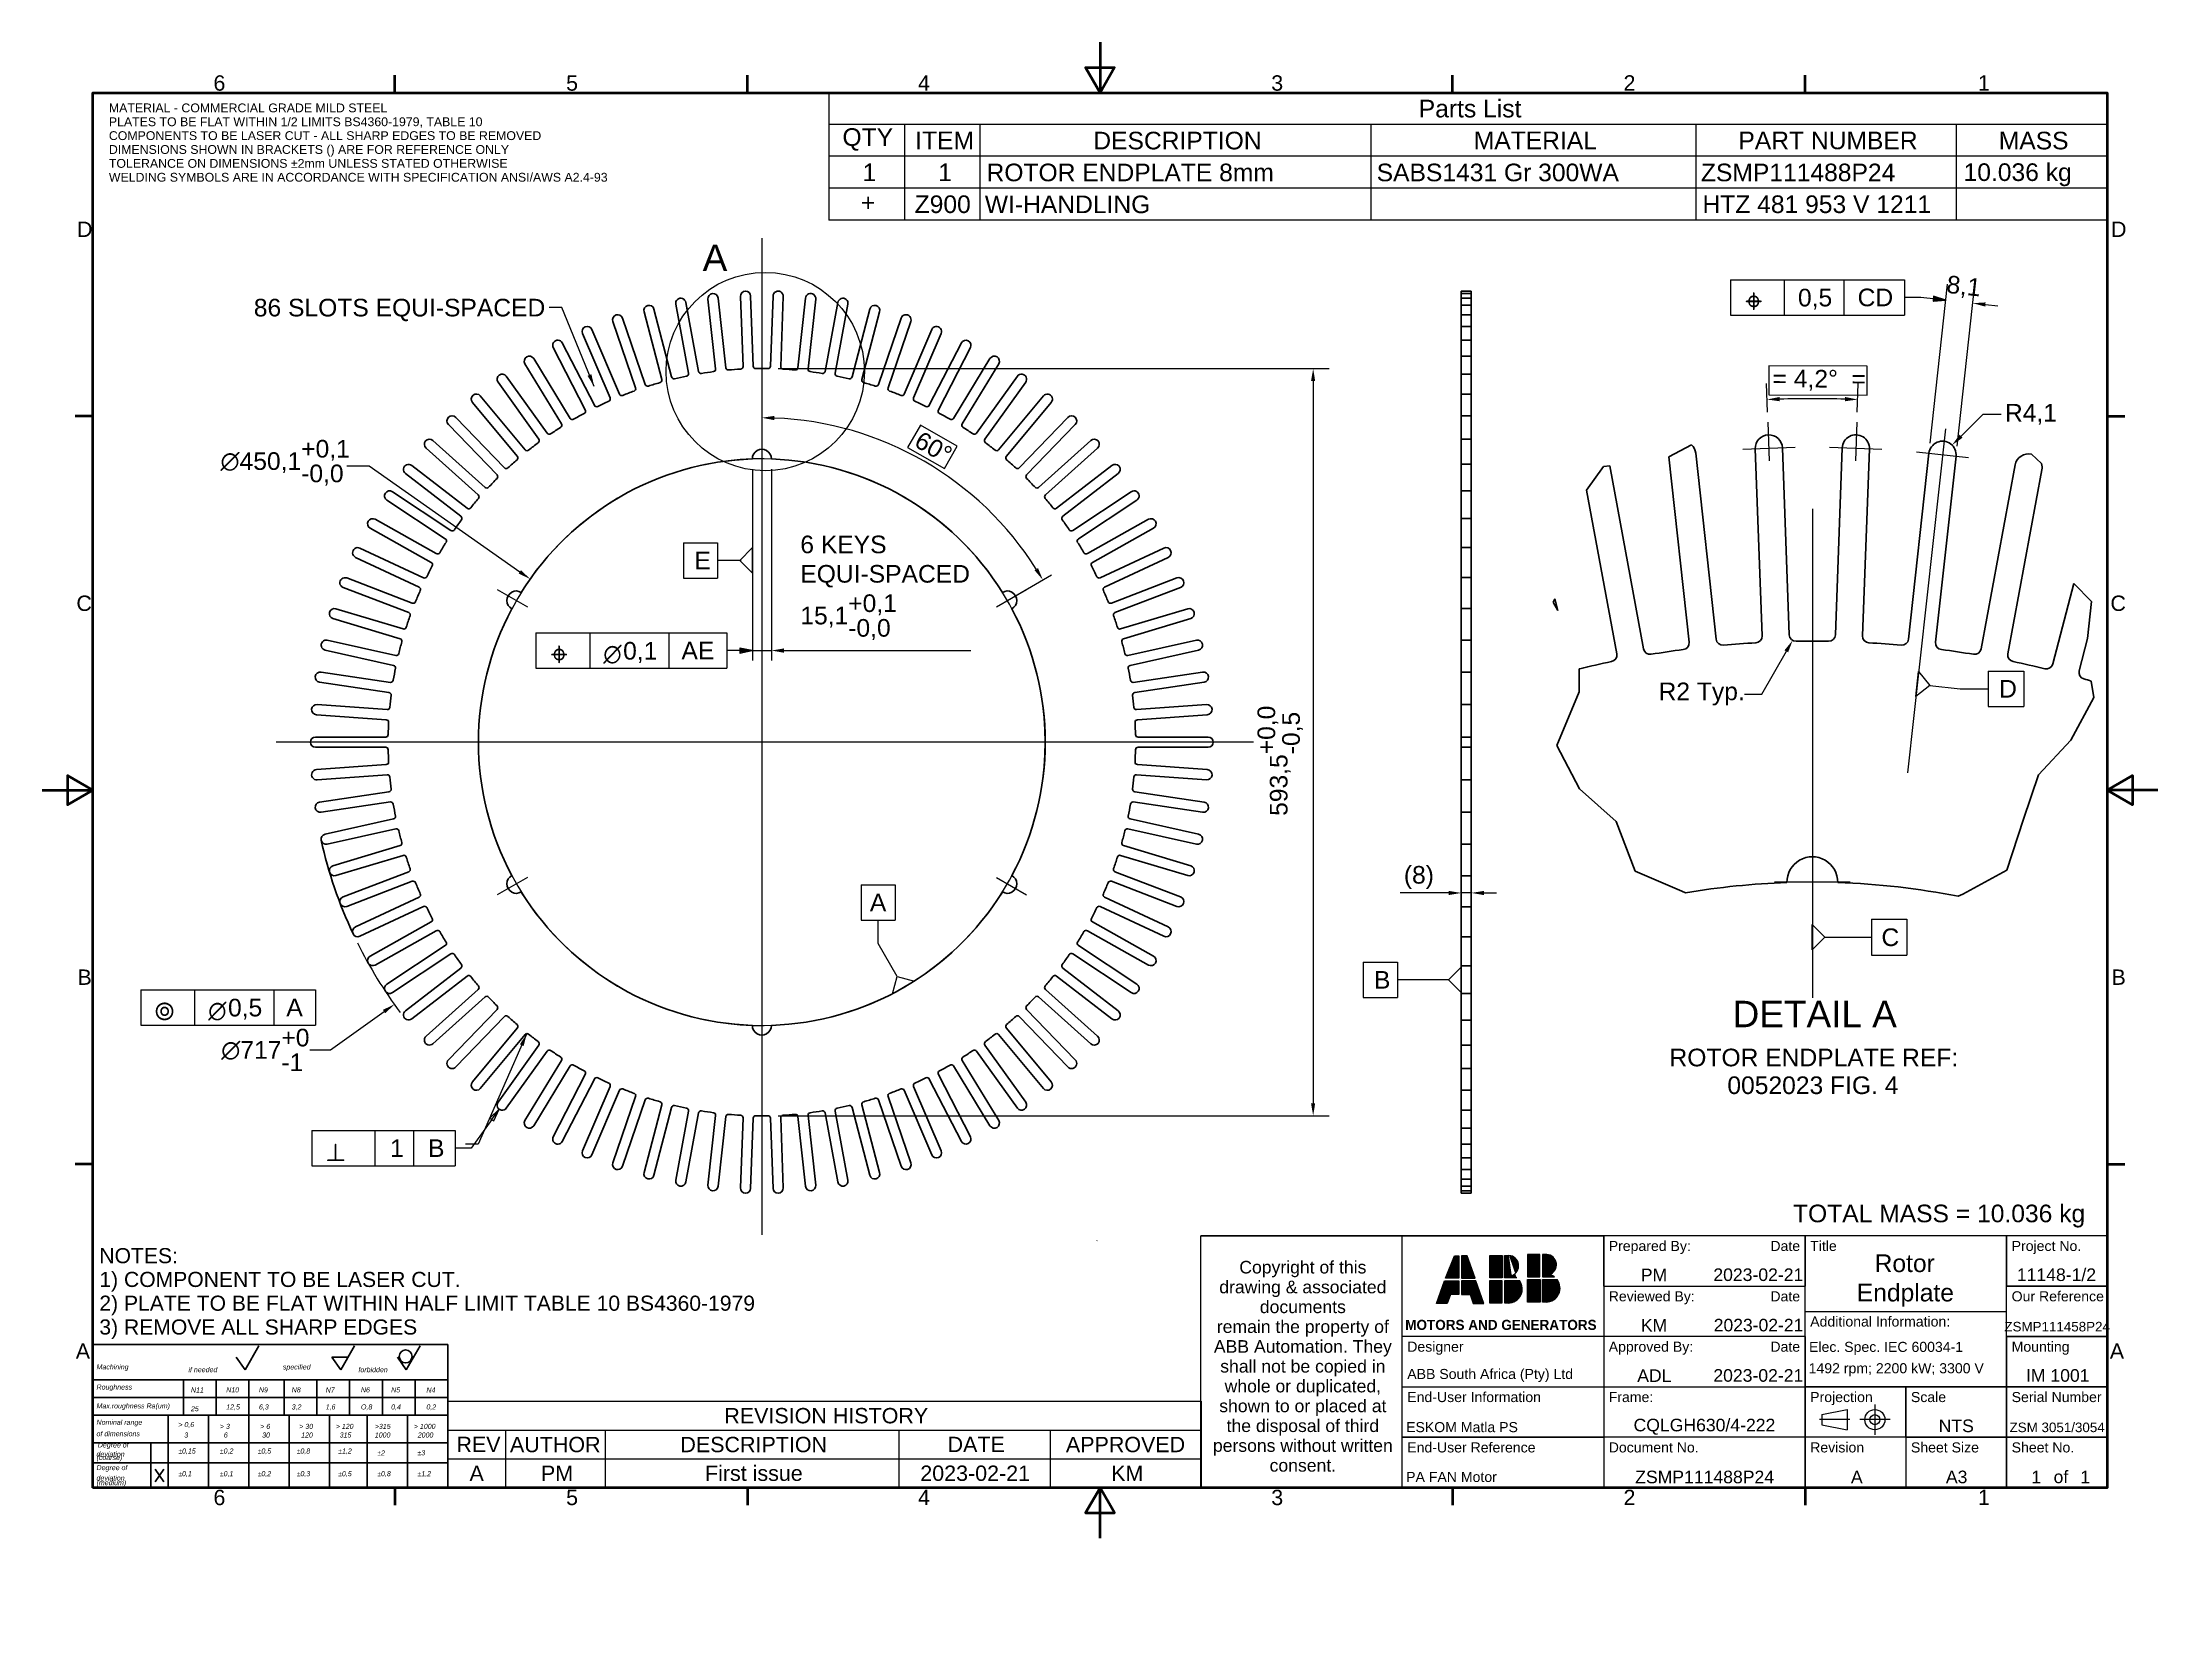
# Model space of a CAD drawing. Header units: millimetres. Extents: x 0 to 1680, y -79 to 1188.
import ezdxf

# ---------------------------------------------------------------- set-up
doc = ezdxf.new("R2010")
doc.units = ezdxf.units.MM
doc.header["$LTSCALE"] = 4
doc.linetypes.add('CHAIN', pattern=[0.3543, 0.2362, -0.0295, 0.0591, -0.0295])
for name, color, linetype, lineweight in [('Border_0', 7, 'Continuous', 50), ('Border_2', 7, 'Continuous', 50), ('Break Lines(ISO)', 7, 'Continuous', 35), ('Center Mark(ISO)', 7, 'CHAIN', 25), ('Centerline(ISO)', 7, 'CHAIN', 25), ('Detail Circle Lines(ISO)', 7, 'Continuous', 25), ('Dimensions(ISO)', 7, 'Continuous', 25), ('Sketch Geometry(ISO)', 7, 'Continuous', 35), ('Sketch Lines(ISO)', 7, 'Continuous', 25), ('Symbols(ISO)', 7, 'Continuous', 25), ('Visible Edges(ISO)', 7, 'Continuous', 35)]:
    doc.layers.add(name, color=color, linetype=linetype, lineweight=lineweight)
doc.styles.add('Border_1', font='arial.ttf')
doc.styles.add('Current-ISO', font='arial.ttf')
doc.styles.add('Current-ISOBigText', font='arial.ttf')
doc.styles.add('DEFAULT-ISO~0', font='arial.ttf')
doc.styles.add('LEROY', font='ariali.ttf', dxfattribs={"width": 0.8})
doc.styles.add('Text Style11', font='arial.ttf')
doc.styles.add('Text Style26', font='AIGDT___.TTF')
doc.styles.add('Text Style37', font='arial.ttf')
doc.styles.add('Text Style40', font='arial.ttf')
doc.styles.add('Text Style47', font='arial.ttf')
doc.styles.add('Text Style63', font='arial.ttf')
doc.dimstyles.new('ABB', dxfattribs={"dimscale": 4, "dimtxt": 3.5, "dimasz": 2.5, "dimexe": 2, "dimexo": 2, "dimgap": 0.762, "dimtad": 1, "dimdec": 0, "dimrnd": 1e-08, "dimzin": 0, "dimtxsty": 'DEFAULT-ISO~0', "dimcen": 0.09, "dimdle": 10, "dimclrd": 250, "dimclre": 250, "dimclrt": 250, "dimadec": 0, "dimazin": 0, "dimtfac": 1, "dimtdec": 0, "dimtmove": 0, "dimatfit": 3, "dimfxl": 1, "dimtolj": 1, "dimtzin": 0, "dimlwd": 25, "dimlwe": 25, "dimarcsym": 0})
doc.dimstyles.new('DEFAULT-ISO', dxfattribs={"dimscale": 4, "dimtxt": 3.5, "dimasz": 2.5, "dimexe": 3.175, "dimexo": 2, "dimgap": 0.762, "dimtad": 1, "dimtoh": 1, "dimdec": 1, "dimrnd": 1e-08, "dimzin": 0, "dimtxsty": 'Current-ISO', "dimcen": 0.09, "dimdle": 10, "dimclrd": 7, "dimclre": 7, "dimclrt": 7, "dimadec": 1, "dimazin": 0, "dimtfac": 1, "dimtdec": 1, "dimtofl": 0, "dimtmove": 0, "dimatfit": 3, "dimfxl": 1, "dimtolj": 1, "dimtzin": 0, "dimlwd": 25, "dimlwe": 25, "dimarcsym": 0})
doc.dimstyles.new('DEFAULT-ISO$7', dxfattribs={"dimscale": 4, "dimtxt": 3.5, "dimasz": 2.5, "dimexe": 3.175, "dimexo": 2, "dimgap": 0.762, "dimtad": 1, "dimtoh": 1, "dimdec": 1, "dimrnd": 1e-08, "dimzin": 0, "dimtxsty": 'Current-ISO', "dimcen": 0.09, "dimdle": 10, "dimclrd": 7, "dimclre": 7, "dimclrt": 7, "dimadec": 1, "dimazin": 0, "dimtfac": 1, "dimtdec": 1, "dimtofl": 0, "dimtmove": 0, "dimatfit": 3, "dimfxl": 1, "dimtolj": 1, "dimtzin": 0, "dimlwd": 25, "dimlwe": 25, "dimarcsym": 0})

msp = doc.modelspace()

# ---------------------------------------------------------------- texts
at = {"layer": 'Symbols(ISO)', "color": 7, "char_height": 14, "attachment_point": 1, "style": 'Current-ISO'}
for s, insert, width in [('\\fArial|b0|i0;86 SLOTS EQUI-SPACED', (167.97, 984.28), 231.5442), ('\\fArial|b0|i0;TOTAL MASS = 10.036 kg', (1390.36, 264.84), 232.0884)]:
    msp.add_mtext(s, dxfattribs=dict(at, insert=insert, width=width))
at = {"layer": 'Symbols(ISO)', "color": 7, "attachment_point": 7}
for s, insert, char_height, style in [('DETAIL A', (1342.43, 405.75), 21, 'Current-ISOBigText'), ('ROTOR ENDPLATE REF:', (1292.27, 374.5), 14, 'Current-ISO'), ('0052023 FIG. 4', (1338.24, 352.47), 14, 'Current-ISO')]:
    msp.add_mtext(s, dxfattribs=dict(at, insert=insert, char_height=char_height, style=style))
at = {"layer": 'Symbols(ISO)', "color": 7, "insert": (45.3, 230.33), "char_height": 12, "width": 520.8018, "attachment_point": 1, "line_spacing_factor": 0.944221, "style": 'Current-ISO'}
msp.add_mtext('\\fArial|b0|i0;{\\H12.0000;NOTES:\\P1) COMPONENT TO BE LASER CUT.\\P2) PLATE TO BE FLAT WITHIN HALF LIMIT TABLE 10 BS4360-1979\\P3) REMOVE ALL SHARP EDGES}', dxfattribs=at)

# ---------------------------------------------------------------- blocks, each defined once
blk = doc.blocks.new('Borders Default Border')
at = {"layer": 'Border_0'}
for p, q in [((70, 287), (70, 290.45)), ((140, 287), (140, 290.45)), ((280, 287), (280, 290.45)), ((350, 287), (350, 290.45)), ((10, 222.75), (6.55, 222.75)), ((410, 222.75), (413.45, 222.75)), ((10, 74.25), (6.55, 74.25)), ((410, 74.25), (413.45, 74.25)), ((70, 10), (70, 6.55)), ((140, 10), (140, 6.55)), ((280, 10), (280, 6.55)), ((350, 10), (350, 6.55))]:
    blk.add_line(p, q, dxfattribs=at)
at = {"layer": 'Border_0', "flags": 128}
for points in [[(210, 297), (210, 287), (207.11, 292), (212.89, 292), (210, 287)], [(10, 10), (10, 287), (410, 287), (410, 10), (10, 10)], [(0, 148.5), (10, 148.5), (5, 151.39), (5, 145.61), (10, 148.5)], [(420, 148.5), (410, 148.5), (415, 151.39), (415, 145.61), (410, 148.5)], [(210, 0), (210, 10), (207.11, 5), (212.89, 5), (210, 10)]]:
    blk.add_lwpolyline(points, dxfattribs=at)
at = {"layer": 'Border_2', "char_height": 3.05, "attachment_point": 7, "style": 'Border_1'}
for s, insert in [('6', (33.98, 287.35)), ('5', (104, 287.35)), ('4', (173.87, 287.4)), ('3', (244, 287.35)), ('2', (313.94, 287.4)), ('1', (384.3, 287.4)), ('D', (6.88, 258.35)), ('D', (410.73, 258.35)), ('C', (6.76, 184.05)), ('C', (410.61, 184.05)), ('B', (6.98, 109.85)), ('B', (410.83, 109.85)), ('A', (6.64, 35.6)), ('A', (410.49, 35.6)), ('6', (33.98, 6.5)), ('5', (104, 6.5)), ('4', (173.87, 6.55)), ('3', (244, 6.5)), ('2', (313.94, 6.55)), ('1', (384.3, 6.55))]:
    blk.add_mtext(s, dxfattribs=dict(at, insert=insert))
blk = doc.blocks.new('SPEC.')
at = {"layer": 'Symbols(ISO)', "color": 7, "insert": (-70.75, 11.08), "char_height": 2.5, "attachment_point": 1, "line_spacing_factor": 0.944221, "style": 'Current-ISO'}
blk.add_mtext('\\fArial|b0|i0;{\\H2.5000;MATERIAL - COMMERCIAL GRADE MILD STEEL\\PPLATES TO BE FLAT WITHIN 1/2 LIMITS BS4360-1979, TABLE 10\\PCOMPONENTS TO BE LASER CUT - ALL SHARP EDGES TO BE REMOVED\\PDIMENSIONS SHOWN IN BRACKETS () ARE FOR REFERENCE ONLY\\PTOLERANCE ON DIMENSIONS ±2mm UNLESS STATED OTHERWISE\\PWELDING SYMBOLS ARE IN ACCORDANCE WITH SPECIFICATION ANSI/AWS A2.4-93}', dxfattribs=at)
blk = doc.blocks.new('Machining-ZSMP110718P24.idw')
at = {"layer": 'Sketch Geometry(ISO)'}
for p, q in [((-70.5, 28.5), (70.5, 28.5)), ((-70.5, 28.5), (-70.5, -28.5)), ((-10, 18.5), (-4.5, 28)), ((28, 18.5), (33.5, 28)), ((54, 18.5), (59.5, 28)), ((70.5, 28.5), (70.5, -28.5)), ((-13.5, 23.5), (-10, 18.5)), ((24.5, 23.5), (28, 18.5)), ((24.5, 23.5), (31, 23.5)), ((50.5, 23.5), (54, 18.5)), ((-70.5, 14.5), (70.5, 14.5)), ((-34.5, 14.5), (-34.5, 0.5)), ((-21.5, 14.5), (-21.5, 0.5)), ((-8.5, 14.5), (-8.5, 0.5)), ((5.5, 14.5), (5.5, 0.5)), ((18.5, 14.5), (18.5, 0.5)), ((31.5, 14.5), (31.5, 0.5)), ((44.5, 14.5), (44.5, 0.5)), ((57.5, 14.5), (57.5, 0.5)), ((70.5, 7.5), (-70.5, 7.5)), ((-70.5, 0.5), (70.5, 0.5)), ((-40.5, 0.5), (-40.5, -28.5)), ((-24.5, 0.5), (-24.5, -28.5)), ((-8.5, 0.5), (-8.5, -28.5)), ((7.5, 0.5), (7.5, -28.5)), ((23.5, 0.5), (23.5, -28.5)), ((38.5, 0.5), (38.5, -28.5)), ((54.5, 0.5), (54.5, -28.5)), ((70.5, -10.5), (-70.5, -10.5)), ((-47.5, -10.5), (-47.5, -28.5)), ((-70.5, -18.5), (70.5, -18.5)), ((-45.75, -21), (-42.25, -26)), ((-42.25, -21), (-45.75, -26)), ((-70.5, -28.5), (70.5, -28.5))]:
    blk.add_line(p, q, dxfattribs=at)
blk.add_circle((53.75, 23.75), 2.57, dxfattribs=at)
at = {"layer": 'Symbols(ISO)', "color": 7, "char_height": 2, "attachment_point": 7, "style": 'LEROY'}
for s, insert in [('\\fArial|b0|i1;Machining', (-69, 18)), ('\\fArial|b0|i1;if needed', (-32.5, 17.46)), ('\\fArial|b0|i1;specified', (5, 17.98)), ('\\fArial|b0|i1;forbidden', (35, 17.46)), ('\\fArial|b0|i1;Roughness', (-69, 10)), ('\\fArial|b0|i1;N11', (-31.5, 9.43)), ('\\fArial|b0|i1;N10', (-17.5, 9.46)), ('\\fArial|b0|i1;N9', (-4.5, 9.46)), ('\\fArial|b0|i1;N8', (8.5, 9.46)), ('\\fArial|b0|i1;N7', (22, 9.43)), ('\\fArial|b0|i1;N6', (36, 9.46)), ('\\fArial|b0|i1;N5', (48, 9.46)), ('\\fArial|b0|i1;N4', (62, 9.43)), ('\\fArial|b0|i1;Max.roughness Ra(um)', (-69, 2.51)), ('\\fArial|b0|i1;25', (-31.5, 1.96)), ('\\fArial|b0|i1;12,5', (-17.5, 2.33)), ('\\fArial|b0|i1;6,3', (-4.5, 2.33)), ('\\fArial|b0|i1;3,2', (8.5, 2.33)), ('\\fArial|b0|i1;1,6', (22, 2.33)), ('\\fArial|b0|i1;O,8', (36, 2.33)), ('\\fArial|b0|i1;0,4', (48, 2.33)), ('\\fArial|b0|i1;0,2', (62, 2.33)), ('\\fArial|b0|i1;Nominal range', (-69, -4)), ('\\fArial|b0|i1;of dimensions', (-69, -7.97)), ('\\fArial|b0|i1;> 0,6', (-36.5, -4.67)), ('\\fArial|b0|i1;   3', (-36.5, -8.47)), ('\\fArial|b0|i1;> 3', (-20, -5.04)), ('\\fArial|b0|i1;  6', (-20, -8.47)), ('\\fArial|b0|i1;> 6', (-4, -5.04)), ('\\fArial|b0|i1; 30', (-4, -8.47)), ('\\fArial|b0|i1;> 30', (11.5, -5.04)), ('\\fArial|b0|i1; 120', (11.5, -8.47)), ('\\fArial|b0|i1;> 120', (26, -5.04)), ('\\fArial|b0|i1;  315', (26, -8.47)), ('\\fArial|b0|i1;1000', (41.5, -8.47)), ('\\fArial|b0|i1;>315', (41.5, -5.04)), ('\\fArial|b0|i1;> 1000', (57, -5.04)), ('\\fArial|b0|i1;  2000', (57, -8.47)), ('\\fArial|b0|i1;deviation', (-69, -16.04)), ('\\fArial|b0|i1;(coarse)', (-69, -17.99)), ('\\fArial|b0|i1;Degree of', (-68.5, -13)), ('\\fAIGDT|b0|i1;{\\H2.0000;`}\\fArial|b0|i1;{\\H2.0000;0,15}', (-36.5, -15.17)), ('\\fAIGDT|b0|i1;{\\H2.0000;`}\\fArial|b0|i1;{\\H2.0000;0,2}', (-20, -15.17)), ('\\fAIGDT|b0|i1;{\\H2.0000;`}\\fArial|b0|i1;{\\H2.0000;0,5}', (-5, -15.17)), ('\\fAIGDT|b0|i1;{\\H2.0000;`}\\fArial|b0|i1;{\\H2.0000;0,8}', (10.5, -15.17)), ('\\fAIGDT|b0|i1;{\\H2.0000;`}\\fArial|b0|i1;{\\H2.0000;1,2}', (27, -15.17)), ('\\fAIGDT|b0|i1;{\\H2.0000;`}\\fArial|b0|i1;{\\H2.0000;2}', (42.5, -15.57)), ('\\fAIGDT|b0|i1;{\\H2.0000;`}\\fArial|b0|i1;{\\H2.0000;3}', (58.5, -15.54)), ('\\fArial|b0|i1;Degree of', (-69, -22)), ('\\fArial|b0|i1;deviation', (-69, -25.54)), ('\\fAIGDT|b0|i1;{\\H2.0000;`}\\fArial|b0|i1;{\\H2.0000;0,1}', (-36.5, -24.17)), ('\\fAIGDT|b0|i1;{\\H2.0000;`}\\fArial|b0|i1;{\\H2.0000;0,1}', (-20, -24.17)), ('\\fAIGDT|b0|i1;{\\H2.0000;`}\\fArial|b0|i1;{\\H2.0000;0,2}', (-5, -24.17)), ('\\fAIGDT|b0|i1;{\\H2.0000;`}\\fArial|b0|i1;{\\H2.0000;0,3}', (10.5, -24.17)), ('\\fAIGDT|b0|i1;{\\H2.0000;`}\\fArial|b0|i1;{\\H2.0000;0,5}', (27, -24.17)), ('\\fAIGDT|b0|i1;{\\H2.0000;`}\\fArial|b0|i1;{\\H2.0000;0,8}', (42.5, -24.17)), ('\\fAIGDT|b0|i1;{\\H2.0000;`}\\fArial|b0|i1;{\\H2.0000;1,2}', (58.5, -24.17)), ('\\fArial|b0|i1;(medium)', (-69, -27.99))]:
    blk.add_mtext(s, dxfattribs=dict(at, insert=insert))
blk = doc.blocks.new('Parts List')
at = {"layer": 'Symbols(ISO)'}
for p, q in [((410, 287), (156.17, 287)), ((156.17, 287), (156.17, 280.69)), ((410, 287), (410, 280.69)), ((410, 280.69), (156.17, 280.69)), ((156.17, 280.69), (156.17, 274.36)), ((171.17, 280.69), (171.17, 274.36)), ((186.17, 280.69), (186.17, 274.36)), ((263.8, 280.69), (263.8, 274.36)), ((328.31, 280.69), (328.31, 274.36)), ((380, 280.69), (380, 274.36)), ((410, 280.69), (410, 274.36)), ((410, 274.36), (156.17, 274.36)), ((156.17, 274.36), (156.17, 261.7)), ((171.17, 274.36), (171.17, 261.7)), ((186.17, 274.36), (186.17, 261.7)), ((263.8, 274.36), (263.8, 261.7)), ((328.31, 274.36), (328.31, 261.7)), ((380, 274.36), (380, 261.7)), ((410, 274.36), (410, 261.7)), ((410, 268.03), (156.17, 268.03)), ((410, 261.7), (156.17, 261.7))]:
    blk.add_line(p, q, dxfattribs=at)
at = {"layer": 'Symbols(ISO)', "color": 7, "char_height": 3.5, "attachment_point": 7, "style": 'Current-ISO'}
for s, insert in [('Parts List', (273.29, 282.04)), ('QTY', (158.87, 275.47)), ('ITEM', (173.31, 275.78)), ('DESCRIPTION', (208.67, 275.69)), ('MATERIAL', (284.21, 275.78)), ('PART NUMBER', (336.75, 275.72)), ('MASS', (388.45, 275.69)), ('10.036 kg', (381.46, 268.41)), ('1', (162.87, 269.44)), ('1', (177.87, 269.44)), ('ROTOR ENDPLATE 8mm', (187.47, 269.36)), ('SABS1431 Gr 300WA', (264.93, 269.36)), ('ZSMP111488P24', (329.31, 269.36)), ('+', (162.53, 263.43)), ('Z900', (173.2, 263.05)), ('WI-HANDLING', (187.13, 263.03)), ('HTZ 481 953 V 1211', (329.62, 263.05))]:
    blk.add_mtext(s, dxfattribs=dict(at, insert=insert))
blk = doc.blocks.new('*D31')
at = {"layer": 'Defpoints', "color": 0, "linetype": 'Continuous', "transparency": 16777216}
for p in [(387.4, 761.7), (755.5, 502.6)]:
    blk.add_point(p, dxfattribs=at)
at = {"layer": 'Dimensions(ISO)', "color": 250, "linetype": 'Continuous', "lineweight": 25, "true_color": 0x3f3f3f, "transparency": 16777216}
for p, q in [((241.8, 851.6), (259.6, 851.6)), ((259.6, 851.6), (379.2, 767.4)), ((571.1, 632.1), (571.8, 632.1)), ((571.4, 631.8), (571.4, 632.5))]:
    blk.add_line(p, q, dxfattribs=at)
at = {"layer": 'Dimensions(ISO)', "color": 250, "linetype": 'Continuous', "true_color": 0x3f3f3f, "transparency": 16777216}
blk.add_solid([(380.2, 768.8), (378.3, 766.1), (387.4, 761.7)], dxfattribs=at)
at = {"layer": 'Dimensions(ISO)', "color": 250, "linetype": 'Continuous', "lineweight": 25, "true_color": 0x3f3f3f, "transparency": 16777216, "insert": (141.5, 872.2), "char_height": 14, "attachment_point": 1, "style": 'DEFAULT-ISO~0'}
blk.add_mtext('\\A1;∅450,1\\S+0,1^ -0,0;', dxfattribs=at)
blk = doc.blocks.new('Datum Identifier1')
at = {"layer": 'Symbols(ISO)'}
for p, q in [((162.56, 129.71), (169.34, 129.71)), ((162.56, 129.71), (162.56, 122.71)), ((169.34, 129.71), (169.34, 122.71)), ((162.56, 122.71), (169.34, 122.71))]:
    blk.add_line(p, q, dxfattribs=at)
at = {"layer": 'Symbols(ISO)', "color": 7, "linetype": 'Continuous', "lineweight": 25}
for p, q in [((165.95, 118.04), (165.95, 122.71)), ((169.74, 111.48), (165.95, 118.04))]:
    blk.add_line(p, q, dxfattribs=at)
at = {"layer": 'Symbols(ISO)', "color": 7, "linetype": 'Continuous', "lineweight": 25, "flags": 128}
blk.add_lwpolyline([(173.16, 110.56), (168.83, 108.06), (169.74, 111.48), (173.16, 110.56)], dxfattribs=at)
at = {"layer": 'Symbols(ISO)', "color": 7}
blk.add_solid([(173.16, 110.56), (168.83, 108.06), (169.74, 111.48), (173.16, 110.56)], dxfattribs=at)
at = {"layer": 'Symbols(ISO)', "color": 7, "insert": (164.31, 124.46), "char_height": 3.5, "attachment_point": 7, "style": 'Current-ISO'}
blk.add_mtext('A', dxfattribs=at)
blk = doc.blocks.new('*D33')
at = {"layer": 'Defpoints', "color": 0, "linetype": 'Continuous', "transparency": 16777216}
for p in [(563.9, 857.1), (579, 857.1), (579, 704.9)]:
    blk.add_point(p, dxfattribs=at)
at = {"layer": 'Dimensions(ISO)', "color": 250, "linetype": 'Continuous', "lineweight": 25, "true_color": 0x3f3f3f, "transparency": 16777216}
for p, q in [((563.9, 849.1), (563.9, 696.9)), ((579, 849.1), (579, 696.9)), ((553.9, 704.9), (543.9, 704.9)), ((563.9, 704.9), (579, 704.9)), ((589, 704.9), (737.3, 704.9))]:
    blk.add_line(p, q, dxfattribs=at)
at = {"layer": 'Dimensions(ISO)', "color": 250, "linetype": 'Continuous', "true_color": 0x3f3f3f, "transparency": 16777216}
for points in [[(553.9, 706.6), (553.9, 703.2), (563.9, 704.9)], [(589, 706.6), (589, 703.2), (579, 704.9)]]:
    blk.add_solid(points, dxfattribs=at)
at = {"layer": 'Dimensions(ISO)', "color": 250, "linetype": 'Continuous', "lineweight": 25, "true_color": 0x3f3f3f, "transparency": 16777216, "insert": (602, 796.2), "char_height": 14, "attachment_point": 1, "style": 'DEFAULT-ISO~0'}
blk.add_mtext('\\A1;6 KEYS\\PEQUI-SPACED\\P15,1\\S+0,1^ -0,0;', dxfattribs=at)
blk = doc.blocks.new('Datum Identifier2')
at = {"layer": 'Symbols(ISO)'}
for p, q in [((127.31, 197.63), (134.07, 197.63)), ((127.31, 197.63), (127.31, 190.63)), ((134.07, 197.63), (134.07, 190.63)), ((127.31, 190.63), (134.07, 190.63))]:
    blk.add_line(p, q, dxfattribs=at)
at = {"layer": 'Symbols(ISO)', "color": 7, "linetype": 'Continuous', "lineweight": 25}
for p, q in [((138.75, 194.13), (134.07, 194.13)), ((138.47, 194.13), (138.75, 194.13))]:
    blk.add_line(p, q, dxfattribs=at)
at = {"layer": 'Symbols(ISO)', "color": 7, "linetype": 'Continuous', "lineweight": 25, "flags": 128}
blk.add_lwpolyline([(140.97, 196.63), (140.97, 191.63), (138.47, 194.13), (140.97, 196.63)], dxfattribs=at)
at = {"layer": 'Symbols(ISO)', "color": 7}
blk.add_solid([(140.97, 196.63), (140.97, 191.63), (138.47, 194.13), (140.97, 196.63)], dxfattribs=at)
at = {"layer": 'Symbols(ISO)', "color": 7, "insert": (129.47, 192.38), "char_height": 3.5, "attachment_point": 7, "style": 'Current-ISO'}
blk.add_mtext('E', dxfattribs=at)
blk = doc.blocks.new('2dDetail0')
at = {"layer": 'Detail Circle Lines(ISO)'}
blk.add_circle((143.53, 231.63), 19.69, dxfattribs=at)
at = {"layer": 'Detail Circle Lines(ISO)', "insert": (131.11, 251.6), "char_height": 5.25, "attachment_point": 7, "style": 'Current-ISOBigText'}
blk.add_mtext('A', dxfattribs=at)
blk = doc.blocks.new('GD&T Identifier1')
at = {"layer": 'Symbols(ISO)'}
for p, q in [((98, 179.72), (135.93, 179.72)), ((98, 179.72), (98, 172.72)), ((108.69, 179.72), (108.69, 172.72)), ((124.4, 179.72), (124.4, 172.72)), ((135.93, 179.72), (135.93, 172.72)), ((98, 172.72), (135.93, 172.72))]:
    blk.add_line(p, q, dxfattribs=at)
at = {"layer": 'Symbols(ISO)', "color": 7, "linetype": 'Continuous', "lineweight": 25}
for p, q in [((138.47, 176.72), (138.47, 175.72)), ((138.57, 176.7), (138.47, 176.72)), ((138.57, 176.22), (135.93, 176.22)), ((138.47, 176.22), (138.57, 176.22)), ((138.47, 176.22), (138.57, 176.22)), ((138.47, 175.72), (138.57, 175.74)), ((140.97, 176.22), (140.87, 176.24)), ((140.87, 176.22), (140.97, 176.22)), ((140.87, 176.2), (140.97, 176.22))]:
    blk.add_line(p, q, dxfattribs=at)
at = {"layer": 'Symbols(ISO)', "color": 7, "linetype": 'Continuous', "lineweight": 25, "flags": 128}
blk.add_lwpolyline([(138.47, 175.72), (140.97, 176.22), (138.47, 176.72), (138.47, 175.72)], dxfattribs=at)
at = {"layer": 'Symbols(ISO)', "color": 7}
blk.add_solid([(138.47, 175.72), (140.97, 176.22), (138.47, 176.72), (138.47, 175.72)], dxfattribs=at)
at = {"layer": 'Symbols(ISO)', "char_height": 3.5, "attachment_point": 7}
for s, insert, style in [('j', (100.8, 173.7), 'Text Style26'), ('n', (111.39, 173.6), 'Text Style26'), ('0,1', (115.32, 173.78), 'Current-ISO'), ('AE', (126.9, 174.47), 'Current-ISO')]:
    blk.add_mtext(s, dxfattribs=dict(at, insert=insert, style=style))
blk = doc.blocks.new('*D37')
at = {"layer": 'Defpoints', "color": 0, "linetype": 'Continuous', "transparency": 16777216}
for p in [(863.3, 840.4), (279.6, 423.9)]:
    blk.add_point(p, dxfattribs=at)
at = {"layer": 'Dimensions(ISO)', "color": 250, "linetype": 'Continuous', "lineweight": 25, "true_color": 0x3f3f3f, "transparency": 16777216}
for p, q in [((571.1, 632.1), (571.8, 632.1)), ((571.4, 631.8), (571.4, 632.5)), ((228.9, 387.7), (271.5, 418.1)), ((212.5, 387.7), (228.9, 387.7))]:
    blk.add_line(p, q, dxfattribs=at)
blk.add_arc((571.4, 632.1), 358.5, 206.3948, 216.7863, dxfattribs=at)
at = {"layer": 'Dimensions(ISO)', "color": 250, "linetype": 'Continuous', "true_color": 0x3f3f3f, "transparency": 16777216}
blk.add_solid([(270.5, 419.5), (272.4, 416.8), (279.6, 423.9)], dxfattribs=at)
at = {"layer": 'Dimensions(ISO)', "color": 250, "linetype": 'Continuous', "lineweight": 25, "true_color": 0x3f3f3f, "transparency": 16777216, "insert": (142.1, 404.5), "char_height": 14, "attachment_point": 1, "style": 'DEFAULT-ISO~0'}
blk.add_mtext('\\A1;∅717\\S+0^ -1;', dxfattribs=at)
blk = doc.blocks.new('*D38')
at = {"layer": 'Defpoints', "color": 0, "linetype": 'Continuous', "transparency": 16777216}
for p in [(1126.9, 512.4), (1126.9, 505.4), (1134.9, 501.5)]:
    blk.add_point(p, dxfattribs=at)
at = {"layer": 'Dimensions(ISO)', "color": 250, "linetype": 'Continuous', "lineweight": 25, "true_color": 0x3f3f3f, "transparency": 16777216}
for p, q in [((1116.9, 512.4), (1078.3, 512.4)), ((1134.9, 512.4), (1126.9, 512.4)), ((1144.9, 512.4), (1154.9, 512.4))]:
    blk.add_line(p, q, dxfattribs=at)
at = {"layer": 'Dimensions(ISO)', "color": 250, "linetype": 'Continuous', "true_color": 0x3f3f3f, "transparency": 16777216}
for points in [[(1116.9, 514), (1116.9, 510.7), (1126.9, 512.4)], [(1144.9, 514), (1144.9, 510.7), (1134.9, 512.4)]]:
    blk.add_solid(points, dxfattribs=at)
at = {"layer": 'Dimensions(ISO)', "color": 250, "linetype": 'Continuous', "lineweight": 25, "true_color": 0x3f3f3f, "transparency": 16777216, "insert": (1081.3, 533.8), "char_height": 14, "attachment_point": 1, "style": 'DEFAULT-ISO~0'}
blk.add_mtext('\\A1;(8)', dxfattribs=at)
blk = doc.blocks.new('*D39')
at = {"layer": 'Defpoints', "color": 0, "transparency": 16777216}
for p in [(576.3, 928.9), (576.3, 335.4), (1009.3, 335.4)]:
    blk.add_point(p, dxfattribs=at)
at = {"layer": 'Dimensions(ISO)', "color": 7, "lineweight": 25, "transparency": 16777216}
for p, q in [((584.3, 928.9), (1022, 928.9)), ((1009.3, 918.9), (1009.3, 345.4)), ((584.3, 335.4), (1022, 335.4))]:
    blk.add_line(p, q, dxfattribs=at)
at = {"layer": 'Dimensions(ISO)', "color": 7, "transparency": 16777216}
for points in [[(1007.6, 918.9), (1010.9, 918.9), (1009.3, 928.9)], [(1007.6, 345.4), (1010.9, 345.4), (1009.3, 335.4)]]:
    blk.add_solid(points, dxfattribs=at)
at = {"layer": 'Dimensions(ISO)', "color": 7, "lineweight": 25, "transparency": 16777216, "insert": (965.1, 573.6), "char_height": 14, "attachment_point": 1, "rotation": 90, "style": 'Current-ISO'}
blk.add_mtext('\\A1;593,5\\S+0,0^ -0,5;', dxfattribs=at)
blk = doc.blocks.new('GD&T Identifier2')
at = {"layer": 'Symbols(ISO)'}
for p, q in [((19.55, 108.87), (54.23, 108.87)), ((19.55, 108.87), (19.55, 101.87)), ((30.23, 108.87), (30.23, 101.87)), ((45.95, 108.87), (45.95, 101.87)), ((54.23, 108.87), (54.23, 101.87)), ((19.55, 101.87), (54.23, 101.87))]:
    blk.add_line(p, q, dxfattribs=at)
at = {"layer": 'Symbols(ISO)', "char_height": 3.5, "attachment_point": 7}
for s, insert, style in [('r', (22.31, 102.8), 'Text Style26'), ('n', (32.94, 102.74), 'Text Style26'), ('0,5', (36.87, 102.93), 'Current-ISO'), ('A', (48.45, 103.62), 'Current-ISO')]:
    blk.add_mtext(s, dxfattribs=dict(at, insert=insert, style=style))
blk = doc.blocks.new('Datum Identifier3')
at = {"layer": 'Symbols(ISO)'}
for p, q in [((262.28, 114.35), (269.04, 114.35)), ((262.28, 114.35), (262.28, 107.35)), ((269.04, 114.35), (269.04, 107.35)), ((262.28, 107.35), (269.04, 107.35))]:
    blk.add_line(p, q, dxfattribs=at)
at = {"layer": 'Symbols(ISO)', "color": 7, "linetype": 'Continuous', "lineweight": 25}
for p, q in [((273.72, 110.85), (269.04, 110.85)), ((279.22, 110.85), (273.72, 110.85))]:
    blk.add_line(p, q, dxfattribs=at)
at = {"layer": 'Symbols(ISO)', "color": 7, "linetype": 'Continuous', "lineweight": 25, "flags": 128}
blk.add_lwpolyline([(281.72, 113.35), (281.72, 108.35), (279.22, 110.85), (281.72, 113.35)], dxfattribs=at)
at = {"layer": 'Symbols(ISO)', "color": 7}
blk.add_solid([(281.72, 113.35), (281.72, 108.35), (279.22, 110.85), (281.72, 113.35)], dxfattribs=at)
at = {"layer": 'Symbols(ISO)', "color": 7, "insert": (264.4, 109.1), "char_height": 3.5, "attachment_point": 7, "style": 'Current-ISO'}
blk.add_mtext('B', dxfattribs=at)
blk = doc.blocks.new('GD&T Identifier3')
at = {"layer": 'Symbols(ISO)', "color": 7, "linetype": 'Continuous', "lineweight": 25}
for p, q in [((90.71, 85.14), (88.84, 83.41)), ((89.25, 83.12), (90.71, 85.14)), ((89.65, 82.82), (90.71, 85.14)), ((89.25, 83.12), (85.15, 77.43)), ((88.84, 83.41), (89.65, 82.82)), ((85.15, 77.43), (81.97, 77.43))]:
    blk.add_line(p, q, dxfattribs=at)
at = {"layer": 'Symbols(ISO)'}
for p, q in [((53.54, 80.93), (81.97, 80.93)), ((53.54, 80.93), (53.54, 73.93)), ((65.99, 80.93), (65.99, 73.93)), ((73.71, 80.93), (73.71, 73.93)), ((81.97, 80.93), (81.97, 73.93)), ((53.54, 73.93), (81.97, 73.93))]:
    blk.add_line(p, q, dxfattribs=at)
at = {"layer": 'Symbols(ISO)', "color": 7, "linetype": 'Continuous', "lineweight": 25, "flags": 128}
blk.add_lwpolyline([(89.65, 82.82), (90.71, 85.14), (88.84, 83.41), (89.65, 82.82)], dxfattribs=at)
at = {"layer": 'Symbols(ISO)', "color": 7}
blk.add_solid([(89.65, 82.82), (90.71, 85.14), (88.84, 83.41), (89.65, 82.82)], dxfattribs=at)
at = {"layer": 'Symbols(ISO)', "char_height": 3.5, "attachment_point": 7}
for s, insert, style in [('b', (56.32, 74.85), 'Text Style26'), ('1', (69.05, 75.68), 'Current-ISO'), ('B', (76.59, 75.68), 'Current-ISO')]:
    blk.add_mtext(s, dxfattribs=dict(at, insert=insert, style=style))
blk = doc.blocks.new('*D43')
at = {"layer": 'Defpoints', "color": 0, "linetype": 'Continuous', "transparency": 16777216}
for p in [(571.4, 1032.6), (737.1, 829.5), (757.7, 739.7), (571.4, 632.1)]:
    blk.add_point(p, dxfattribs=at)
at = {"layer": 'Dimensions(ISO)', "color": 250, "linetype": 'Continuous', "lineweight": 25, "true_color": 0x3f3f3f, "transparency": 16777216}
for p, q in [((697.4, 884), (687.2, 866.3)), ((726.6, 867.2), (697.4, 884)), ((687.2, 866.3), (716.4, 849.5)), ((716.4, 849.5), (726.6, 867.2)), ((764.6, 743.7), (801.5, 765))]:
    blk.add_line(p, q, dxfattribs=at)
blk.add_arc((571.4, 632.1), 257.7, 32.2239, 87.7761, dxfattribs=at)
at = {"layer": 'Dimensions(ISO)', "color": 250, "linetype": 'Continuous', "true_color": 0x3f3f3f, "transparency": 16777216}
for points in [[(581.4, 887.9), (581.5, 891.3), (571.4, 889.8)], [(790.8, 770.4), (788, 768.7), (794.6, 761)]]:
    blk.add_solid(points, dxfattribs=at)
at = {"layer": 'Dimensions(ISO)', "color": 250, "linetype": 'Continuous', "lineweight": 25, "true_color": 0x3f3f3f, "transparency": 16777216, "insert": (698.5, 879.8), "char_height": 14, "attachment_point": 1, "rotation": 330, "style": 'DEFAULT-ISO~0'}
blk.add_mtext('\\A1;60°', dxfattribs=at)
blk = doc.blocks.new('Datum Identifier4')
at = {"layer": 'Symbols(ISO)'}
for p, q in [((363.15, 122.87), (370.18, 122.87)), ((363.15, 122.87), (363.15, 115.75)), ((370.18, 122.87), (370.18, 115.75)), ((363.15, 115.75), (370.18, 115.75))]:
    blk.add_line(p, q, dxfattribs=at)
at = {"layer": 'Symbols(ISO)', "color": 7, "linetype": 'Continuous', "lineweight": 25}
for p, q in [((353.93, 119.31), (358.47, 119.31)), ((358.47, 119.31), (363.15, 119.31))]:
    blk.add_line(p, q, dxfattribs=at)
at = {"layer": 'Symbols(ISO)', "color": 7, "linetype": 'Continuous', "lineweight": 25, "flags": 128}
blk.add_lwpolyline([(351.43, 116.81), (351.43, 121.81), (353.93, 119.31), (351.43, 116.81)], dxfattribs=at)
at = {"layer": 'Symbols(ISO)', "color": 7}
blk.add_solid([(351.43, 116.81), (351.43, 121.81), (353.93, 119.31), (351.43, 116.81)], dxfattribs=at)
at = {"layer": 'Symbols(ISO)', "color": 7, "insert": (365.15, 117.5), "char_height": 3.5, "attachment_point": 7, "style": 'Current-ISO'}
blk.add_mtext('C', dxfattribs=at)
blk = doc.blocks.new('Datum Identifier5')
at = {"layer": 'Symbols(ISO)', "color": 7, "linetype": 'Continuous', "lineweight": 25}
for p, q in [((374.75, 169.3), (380.8, 168.64)), ((380.8, 168.64), (386.37, 168.64))]:
    blk.add_line(p, q, dxfattribs=at)
at = {"layer": 'Symbols(ISO)'}
for p, q in [((386.37, 172.14), (393.4, 172.14)), ((386.37, 172.14), (386.37, 165.14)), ((393.4, 172.14), (393.4, 165.14)), ((386.37, 165.14), (393.4, 165.14))]:
    blk.add_line(p, q, dxfattribs=at)
at = {"layer": 'Symbols(ISO)', "color": 7, "linetype": 'Continuous', "lineweight": 25, "flags": 128}
blk.add_lwpolyline([(371.99, 167.09), (372.54, 172.06), (374.75, 169.3), (371.99, 167.09)], dxfattribs=at)
at = {"layer": 'Symbols(ISO)', "color": 7}
blk.add_solid([(371.99, 167.09), (372.54, 172.06), (374.75, 169.3), (371.99, 167.09)], dxfattribs=at)
at = {"layer": 'Symbols(ISO)', "color": 7, "insert": (388.52, 166.89), "char_height": 3.5, "attachment_point": 7, "style": 'Current-ISO'}
blk.add_mtext('D', dxfattribs=at)
blk = doc.blocks.new('*D46')
at = {"layer": 'Defpoints', "color": 0, "transparency": 16777216}
for p in [(1533.2, 980.8), (1498.4, 861.6), (1519.8, 859.2)]:
    blk.add_point(p, dxfattribs=at)
at = {"layer": 'Dimensions(ISO)', "color": 7, "lineweight": 25, "transparency": 16777216}
for p, q in [((1499.2, 869.5), (1513.1, 995.8)), ((1520.7, 867.2), (1534.6, 993.4)), ((1501.8, 984.3), (1491.9, 985.4)), ((1543.2, 979.7), (1553.1, 978.6))]:
    blk.add_line(p, q, dxfattribs=at)
at = {"layer": 'Dimensions(ISO)', "color": 7, "transparency": 16777216}
for points in [[(1502, 985.9), (1501.6, 982.6), (1511.7, 983.2)], [(1543.3, 981.4), (1543, 978.1), (1533.2, 980.8)]]:
    blk.add_solid(points, dxfattribs=at)
at = {"layer": 'Dimensions(ISO)', "color": 7, "lineweight": 25, "transparency": 16777216, "insert": (1513.3, 1003), "char_height": 14, "attachment_point": 1, "rotation": 353.7209, "style": 'Current-ISO'}
blk.add_mtext('\\A1;8,1', dxfattribs=at)
blk = doc.blocks.new('GD&T Identifier4')
at = {"layer": 'Symbols(ISO)'}
for p, q in [((335.18, 249.85), (369.73, 249.85)), ((335.18, 249.85), (335.18, 242.85)), ((345.87, 249.85), (345.87, 242.85)), ((357.66, 249.85), (357.66, 242.85)), ((369.73, 249.85), (369.73, 242.85)), ((335.18, 242.85), (369.73, 242.85))]:
    blk.add_line(p, q, dxfattribs=at)
at = {"layer": 'Symbols(ISO)', "color": 7, "linetype": 'Continuous', "lineweight": 25}
for p, q in [((372.9, 246.35), (369.73, 246.35)), ((375.45, 246.07), (372.9, 246.35)), ((375.51, 246.57), (375.4, 245.57)), ((375.4, 245.57), (375.5, 245.58)), ((375.45, 246.07), (375.55, 246.06)), ((375.6, 246.54), (375.51, 246.57)), ((377.94, 245.8), (377.84, 245.83)), ((377.84, 245.81), (377.94, 245.8)), ((377.84, 245.79), (377.94, 245.8))]:
    blk.add_line(p, q, dxfattribs=at)
at = {"layer": 'Symbols(ISO)', "color": 7, "linetype": 'Continuous', "lineweight": 25, "flags": 128}
blk.add_lwpolyline([(375.4, 245.57), (377.94, 245.8), (375.51, 246.57), (375.4, 245.57)], dxfattribs=at)
at = {"layer": 'Symbols(ISO)', "color": 7}
blk.add_solid([(375.4, 245.57), (377.94, 245.8), (375.51, 246.57), (375.4, 245.57)], dxfattribs=at)
at = {"layer": 'Symbols(ISO)', "char_height": 3.5, "attachment_point": 7}
for s, insert, style in [('0,5', (348.58, 243.91), 'Current-ISO'), ('CD', (360.42, 244.54), 'Current-ISO'), ('j', (337.98, 243.83), 'Text Style26')]:
    blk.add_mtext(s, dxfattribs=dict(at, insert=insert, style=style))
blk = doc.blocks.new('*D48')
at = {"layer": 'Defpoints', "color": 0, "linetype": 'Continuous', "transparency": 16777216}
for p in [(1509.1, 860.4), (1516.7, 868.1)]:
    blk.add_point(p, dxfattribs=at)
at = {"layer": 'Dimensions(ISO)', "color": 250, "linetype": 'Continuous', "lineweight": 25, "true_color": 0x3f3f3f, "transparency": 16777216}
for p, q in [((1541.1, 892.4), (1523.8, 875.1)), ((1555.7, 892.4), (1541.1, 892.4))]:
    blk.add_line(p, q, dxfattribs=at)
at = {"layer": 'Dimensions(ISO)', "color": 250, "linetype": 'Continuous', "true_color": 0x3f3f3f, "transparency": 16777216}
blk.add_solid([(1522.6, 876.3), (1525, 873.9), (1516.7, 868.1)], dxfattribs=at)
at = {"layer": 'Dimensions(ISO)', "color": 250, "linetype": 'Continuous', "lineweight": 25, "true_color": 0x3f3f3f, "transparency": 16777216, "insert": (1558.7, 900.8), "char_height": 14, "attachment_point": 1, "style": 'DEFAULT-ISO~0'}
blk.add_mtext('\\A1;R4,1', dxfattribs=at)
blk = doc.blocks.new('*D49')
at = {"layer": 'Defpoints', "color": 0, "linetype": 'Continuous', "transparency": 16777216}
for p in [(1390.1, 713), (1392.8, 717.6)]:
    blk.add_point(p, dxfattribs=at)
at = {"layer": 'Dimensions(ISO)', "color": 250, "linetype": 'Continuous', "lineweight": 25, "true_color": 0x3f3f3f, "transparency": 16777216}
for p, q in [((1365.5, 670.4), (1385.1, 704.3)), ((1351.9, 670.4), (1365.5, 670.4))]:
    blk.add_line(p, q, dxfattribs=at)
at = {"layer": 'Dimensions(ISO)', "color": 250, "linetype": 'Continuous', "true_color": 0x3f3f3f, "transparency": 16777216}
blk.add_solid([(1383.6, 705.1), (1386.5, 703.5), (1390.1, 713)], dxfattribs=at)
at = {"layer": 'Dimensions(ISO)', "color": 250, "linetype": 'Continuous', "lineweight": 25, "true_color": 0x3f3f3f, "transparency": 16777216, "insert": (1283.6, 679.5), "char_height": 14, "attachment_point": 1, "style": 'DEFAULT-ISO~0'}
blk.add_mtext('\\A1;\\fArial|b0|i0;R2 Typ.', dxfattribs=at)
blk = doc.blocks.new('*D50')
at = {"layer": 'Defpoints', "color": 0, "transparency": 16777216}
for p in [(1393.7, 904.9), (1370.4, 886.2), (1441, 886.2), (1405.7, -79.1)]:
    blk.add_point(p, dxfattribs=at)
at = {"layer": 'Dimensions(ISO)', "color": 7, "lineweight": 25, "transparency": 16777216}
for p, q in [((1371.2, 931.1), (1371.1, 908.1)), ((1449.3, 930.7), (1371.2, 931.1)), ((1449.2, 907.8), (1449.3, 930.7)), ((1370.2, 894.2), (1369.3, 917)), ((1371.1, 908.1), (1449.2, 907.8)), ((1441.3, 894.2), (1442.1, 917))]:
    blk.add_line(p, q, dxfattribs=at)
blk.add_arc((1405.7, -79.1), 984, 88.4892, 91.5108, dxfattribs=at)
at = {"layer": 'Dimensions(ISO)', "color": 7, "transparency": 16777216}
for points in [[(1379.8, 902.9), (1379.7, 906.3), (1369.8, 904.3)], [(1431.7, 906.3), (1431.6, 902.9), (1441.7, 904.3)]]:
    blk.add_solid(points, dxfattribs=at)
at = {"layer": 'Dimensions(ISO)', "color": 7, "lineweight": 25, "transparency": 16777216, "insert": (1374.2, 928), "char_height": 14, "attachment_point": 1, "rotation": 359.7442, "style": 'Current-ISO'}
blk.add_mtext('\\A1;\\fArial|b0|i0;= 4,2°  =', dxfattribs=at)
blk = doc.blocks.new('Title Blocks ac1')
at = {"layer": 'Sketch Lines(ISO)', "true_color": 0xff0000}
for points in [[(155.18, 126.05), (152.79, 126.05), (152.79, 121.57), (155.18, 121.57)], [(139.15, 125.79), (139.15, 121.34), (136.48, 121.34), (138.24, 125.79)], [(140.77, 125.79), (139.65, 125.79), (139.65, 121.32), (142.35, 121.32)], [(145.26, 125.85), (147.72, 125.85), (147.72, 121.39), (145.26, 121.39)], [(139.14, 118.11), (137.45, 118.11), (136.82, 116.33), (134.7, 116.33), (136.28, 120.78), (139.14, 120.78)], [(142.53, 120.78), (139.67, 120.78), (139.67, 118.11), (141.35, 118.11), (141.98, 116.33), (144.1, 116.33)], [(145.29, 120.85), (147.7, 120.85), (147.7, 116.4), (145.29, 116.4)], [(152.77, 121.05), (155.26, 121.05), (155.26, 116.57), (152.77, 116.57)]]:
    blk.add_hatch(color=1, dxfattribs=at).paths.add_polyline_path(points)
h = blk.add_hatch(color=1, dxfattribs=at)
edge = h.paths.add_edge_path()
edge.add_line((156.59, 126.05), (155.74, 126.05))
edge.add_line((155.74, 126.05), (155.74, 121.57))
edge.add_line((155.74, 121.57), (158.12, 121.57))
edge.add_arc((156.45, 119.35), 2.78, 52.9339, 75.6594)
edge.add_arc((156.45, 123.99), 2.06, 289.4902, 446.1726)
h = blk.add_hatch(color=1, dxfattribs=at)
edge = h.paths.add_edge_path()
edge.add_line((148.22, 121.39), (148.22, 125.85))
edge.add_line((148.22, 125.85), (149.08, 125.85))
edge.add_arc((148.94, 123.8), 2.06, -70.2423, 86.1653, ccw=False)
edge.add_arc((148.94, 119.17), 2.78, 52.8004, 75.5343, ccw=False)
edge.add_line((150.63, 121.39), (148.22, 121.39))
h = blk.add_hatch(color=1, dxfattribs=at)
edge = h.paths.add_edge_path()
edge.add_line((148.94, 116.39), (148.23, 116.39))
edge.add_line((148.23, 116.39), (148.23, 120.85))
edge.add_line((148.23, 120.85), (151.15, 120.85))
edge.add_arc((148.94, 119.17), 2.78, -90, 37.2899, ccw=False)
h = blk.add_hatch(color=1, dxfattribs=at)
edge = h.paths.add_edge_path()
edge.add_line((155.74, 116.58), (155.74, 121.05))
edge.add_line((155.74, 121.05), (158.64, 121.05))
edge.add_arc((156.45, 119.35), 2.77, -90, 37.7964, ccw=False)
edge.add_line((156.45, 116.58), (155.74, 116.58))
at = {"layer": 'Sketch Geometry(ISO)', "linetype": 'Continuous', "lineweight": 18}
blk.add_line((67.24, 128.73), (67.32, 128.78), dxfattribs=at)
at = {"layer": 'Sketch Geometry(ISO)'}
for p, q in [((207.89, 119.73), (207.89, 129.73)), ((247.89, 119.73), (247.89, 129.73)), ((207.89, 109.73), (207.89, 99.73)), ((207.89, 99.73), (247.89, 99.73)), ((207.89, 79.73), (207.89, 99.73)), ((227.89, 99.73), (227.89, 89.73)), ((267.89, 99.73), (247.89, 99.73)), ((247.89, 99.73), (247.89, 89.73)), ((247.89, 99.73), (247.89, 79.73)), ((247.89, 89.73), (227.89, 89.73)), ((247.89, 89.73), (267.89, 89.73)), ((247.89, 89.73), (267.89, 89.73)), ((247.89, 79.73), (247.89, 89.73)), ((247.89, 79.73), (207.89, 79.73)), ((267.89, 79.73), (247.89, 79.73))]:
    blk.add_line(p, q, dxfattribs=at)
at = {"layer": 'Sketch Geometry(ISO)', "linetype": 'Continuous'}
for p, q in [((247.89, 119.73), (267.89, 119.73)), ((247.89, 99.73), (247.89, 109.73)), ((267.89, 109.73), (247.89, 109.73))]:
    blk.add_line(p, q, dxfattribs=at)
at = {"layer": 'Sketch Lines(ISO)', "linetype": 'Continuous'}
for p, q in [((267.89, 129.73), (87.89, 129.73)), ((127.89, 99.73), (127.89, 129.73)), ((167.89, 119.73), (167.89, 129.73)), ((267.89, 99.73), (267.89, 129.73)), ((167.89, 119.73), (207.89, 119.73)), ((207.89, 109.73), (207.89, 119.73)), ((247.89, 109.73), (247.89, 119.73)), ((207.89, 109.73), (127.89, 109.73)), ((127.89, 99.73), (267.89, 99.73))]:
    blk.add_line(p, q, dxfattribs=at)
at = {"layer": 'Sketch Lines(ISO)'}
for p, q in [((87.89, 79.73), (87.89, 129.73)), ((87.89, 129.73), (167.89, 129.73)), ((155.18, 126.05), (152.79, 126.05)), ((152.79, 126.05), (152.79, 121.57)), ((155.18, 121.57), (155.18, 126.05)), ((156.59, 126.05), (155.74, 126.05)), ((155.74, 126.05), (155.74, 121.57)), ((167.89, 129.73), (167.89, 79.73)), ((136.48, 121.34), (138.24, 125.79)), ((138.24, 125.79), (139.15, 125.79)), ((139.15, 125.79), (139.15, 121.34)), ((140.77, 125.79), (139.65, 125.79)), ((139.65, 125.79), (139.65, 121.32)), ((142.35, 121.32), (140.77, 125.79)), ((145.26, 121.39), (145.26, 125.85)), ((145.26, 125.85), (147.72, 125.85)), ((147.72, 125.85), (147.72, 121.39)), ((148.22, 121.39), (148.22, 125.85)), ((148.22, 125.85), (149.08, 125.85)), ((134.7, 116.33), (136.28, 120.78)), ((136.28, 120.78), (139.14, 120.78)), ((139.15, 121.34), (136.48, 121.34)), ((137.45, 118.11), (136.82, 116.33)), ((139.14, 118.11), (137.45, 118.11)), ((139.14, 120.78), (139.14, 118.11)), ((139.65, 121.32), (142.35, 121.32)), ((142.53, 120.78), (139.67, 120.78)), ((139.67, 120.78), (139.67, 118.11)), ((139.67, 118.11), (141.35, 118.11)), ((141.35, 118.11), (141.98, 116.33)), ((144.1, 116.33), (142.53, 120.78)), ((147.72, 121.39), (145.26, 121.39)), ((145.29, 116.4), (145.29, 120.85)), ((145.29, 120.85), (147.7, 120.85)), ((147.7, 120.85), (147.7, 116.4)), ((150.63, 121.39), (148.22, 121.39)), ((148.23, 116.39), (148.23, 120.85)), ((148.23, 120.85), (151.15, 120.85)), ((152.77, 116.57), (152.77, 121.05)), ((152.77, 121.05), (155.26, 121.05)), ((152.79, 121.57), (155.18, 121.57)), ((155.26, 121.05), (155.26, 116.57)), ((155.74, 121.57), (158.12, 121.57)), ((155.74, 116.58), (155.74, 121.05)), ((155.74, 121.05), (158.64, 121.05)), ((167.89, 119.73), (167.89, 79.73)), ((136.82, 116.33), (134.7, 116.33)), ((141.98, 116.33), (144.1, 116.33)), ((147.7, 116.4), (145.29, 116.4)), ((148.94, 116.39), (148.23, 116.39)), ((155.26, 116.57), (152.77, 116.57)), ((156.45, 116.58), (155.74, 116.58)), ((207.89, 114.73), (247.89, 114.73)), ((127.89, 99.73), (167.89, 99.73)), ((127.89, 89.73), (127.89, 99.73)), ((167.89, 99.73), (167.89, 89.73)), ((267.89, 89.73), (267.89, 99.73)), ((216.73, 93.24), (210.73, 93.24)), ((211.23, 94.24), (216.23, 95.24)), ((211.23, 94.24), (211.23, 92.24)), ((216.23, 95.24), (216.23, 91.24)), ((224.74, 93.24), (218.74, 93.24)), ((221.74, 96.24), (221.74, 90.24)), ((167.89, 89.73), (127.89, 89.73)), ((127.89, 89.73), (167.89, 89.73)), ((127.89, 79.73), (127.89, 89.73)), ((207.89, 89.73), (167.89, 89.73)), ((167.89, 89.73), (167.89, 79.73)), ((227.89, 89.73), (207.89, 89.73)), ((211.23, 92.24), (216.23, 91.24)), ((227.89, 89.73), (227.89, 79.73)), ((267.89, 89.73), (267.89, 79.73)), ((167.89, 79.73), (87.89, 79.73)), ((167.89, 79.73), (127.89, 79.73)), ((167.89, 79.73), (207.89, 79.73))]:
    blk.add_line(p, q, dxfattribs=at)
for radius in [2, 1]:
    blk.add_circle((221.74, 93.24), radius, dxfattribs=at)
for centre, radius, start, end in [((156.45, 123.99), 2.06, 289.4902, 86.1726), ((148.94, 123.8), 2.06, 289.7577, 86.1653), ((148.94, 119.17), 2.78, 52.8004, 75.5343), ((156.45, 119.35), 2.78, 52.9339, 75.6594), ((148.94, 119.17), 2.78, 270, 37.2899), ((156.45, 119.35), 2.77, 270, 37.7964)]:
    blk.add_arc(centre, radius, start, end, dxfattribs=at)
at = {"layer": 'Sketch Geometry(ISO)', "color": 250, "true_color": 0x3f3f3f, "style": 'Text Style40'}
blk.add_attdef('Document_No_001', (174.15, 80.61), '', height=2.5, dxfattribs=at)
at = {"layer": 'Sketch Lines(ISO)', "color": 250, "true_color": 0x3f3f3f, "char_height": 2, "attachment_point": 1, "style": 'Current-ISO'}
for s, insert, width in [('\\fArial|b0|i0;{\\H2.0000;Prepared By:}', (168.89, 128.73), 17.7652), ('\\fArial|b0|i0;{\\H2.0000;Reviewed By:}', (168.89, 118.73), 17.7652), ('\\fArial|b0|i0;{\\H2.0000;Designer}', (128.89, 108.73), 17.7652), ('\\fArial|b0|i0;{\\H2.0000;Approved By:}', (168.89, 108.73), 17.7652), ('\\fArial|b0|i0;{\\H2.0000;End-User Information}', (128.89, 98.73), 29.2154), ('\\fArial|b0|i0;{\\H2.0000;Frame:}', (168.89, 98.73), 17.7652), ('\\fArial|b0|i0;{\\H2.0000;End-User Reference}', (128.89, 88.73), 26.249), ('\\fArial|b0|i0;{\\H2.0000;Document No.}', (168.89, 88.73), 17.8567)]:
    blk.add_mtext(s, dxfattribs=dict(at, insert=insert, width=width))
at = {"layer": 'Sketch Lines(ISO)', "color": 250, "true_color": 0x3f3f3f, "insert": (108.16, 82.88), "char_height": 2.5, "width": 35.7107, "attachment_point": 8, "line_spacing_factor": 0.944222, "style": 'Current-ISO'}
blk.add_mtext('\\fArial|b0|i0;{\\H2.5000;Copyright of this drawing & associated documents\\P}\\fArial|b0|i0;{\\H2.5000;remain the property of ABB Automation. They shall not be copied in whole or duplicated, shown to or placed at the disposal of third persons without written consent.}', dxfattribs=at)
at = {"layer": 'Sketch Lines(ISO)', "color": 250, "true_color": 0x3f3f3f, "insert": (128.49, 113.06), "char_height": 2, "attachment_point": 1, "style": 'Current-ISO'}
blk.add_mtext('\\fArial|b1|i0;\\W0.96;{\\H2.0000;MOTORS AND GENERATORS}', dxfattribs=at)
at = {"layer": 'Symbols(ISO)', "color": 250, "true_color": 0x3f3f3f, "style": 'Current-ISO'}
for s, insert, char_height, attachment_point in [('\\fArial|b0|i0;{\\H2.0000;Date}', (206.89, 128.73), 2, 3), ('\\fArial|b0|i0;{\\H2.0000;Title}', (208.89, 128.73), 2, 1), ('\\fArial|b0|i0;{\\H2.0000;Date}', (206.89, 118.73), 2, 3), ('\\fArial|b0|i0;{\\H2.0000;Additional Information:}', (208.89, 113.73), 2, 1), ('\\fArial|b0|i0;{\\H2.0000;Date}', (206.89, 108.73), 2, 3), ('\\fArial|b0|i0;{\\H2.0000;Projection}', (208.89, 98.73), 2, 1), ('\\fArial|b0|i0;{\\H2.0000;Scale}', (228.89, 98.73), 2, 1), ('\\fArial|b0|i0;{\\H2.4892;of}', (258.67, 81.86), 2.4892, 5)]:
    blk.add_mtext(s, dxfattribs=dict(at, insert=insert, char_height=char_height, attachment_point=attachment_point))
at = {"layer": 'Symbols(ISO)', "color": 250, "true_color": 0x3f3f3f, "char_height": 2, "attachment_point": 1, "style": 'Current-ISO'}
for s, insert, width in [('\\fArial|b0|i0;{\\H2.0000;Project No.}', (248.89, 128.73), 14.204), ('\\fArial|b0|i0;{\\H2.0000;Our Reference}', (248.89, 118.73), 18.3216), ('\\fArial|b0|i0;{\\H2.0000;Mounting}', (248.89, 108.73), 11.5988), ('\\fArial|b0|i0;{\\H2.0000;Serial Number}', (248.89, 98.73), 17.9143), ('\\fArial|b0|i0;{\\H2.0000;Revision}', (208.89, 88.73), 11.3472), ('\\fArial|b0|i0;{\\H2.0000;Sheet Size}', (228.89, 88.73), 13.5122), ('\\fArial|b0|i0;{\\H2.0000;Sheet No.}', (248.89, 88.73), 13.1577)]:
    blk.add_mtext(s, dxfattribs=dict(at, insert=insert, width=width))
at = {"layer": 'Symbols(ISO)', "color": 7, "insert": (237.89, 90.73), "char_height": 2.5, "attachment_point": 8, "style": 'Current-ISO'}
blk.add_mtext('\\fArial|b0|i0;{\\H2.5000;NTS}', dxfattribs=at)
at = {"layer": 'Symbols(ISO)', "color": 7}
for tag, p, height, style in [('TITLE_001', (221.68, 122.55), 3.5, 'Current-ISO'), ('TITLE_002', (218.14, 116.72), 3.5, 'Current-ISO'), ('Our_reference_001', (247.45, 110.76), 1.9, 'Text Style63'), ('Additional_Information_L1_001', (208.66, 106.69), 2, 'Text Style47'), ('Designed_By:_001', (128.89, 101.31), 2, 'Text Style47'), ('Additional_Information_L2_001', (208.58, 102.45), 2, 'Text Style47'), ('Mounting_001', (251.73, 100.77), 2.5, 'Text Style40'), ('End-User_information_001', (128.66, 90.76), 2, 'Text Style47'), ('Serial_Number_001', (248.48, 90.76), 1.9, 'Text Style63'), ('End-User_reference_001', (128.67, 80.87), 2, 'Text Style47')]:
    blk.add_attdef(tag, p, '', height=height, dxfattribs=dict(at, style=style))
at = {"layer": 'Symbols(ISO)', "color": 250, "true_color": 0x3f3f3f}
for tag, p, height, style in [('Prepared_by_001', (175.26, 120.73), 2.5, 'Text Style40'), ('Prepared_Date_001', (189.66, 120.77), 2.5, 'Text Style40'), ('PROJECT_001', (249.92, 120.77), 2.5, 'Text Style40'), ('Reviewed_by_001', (175.27, 110.73), 2.5, 'Text Style40'), ('Reviewed_Date_001', (189.74, 110.77), 2.49, 'Text Style37'), ('Approved_by_001', (174.55, 100.73), 2.5, 'Text Style40'), ('Approved_Date_001', (189.66, 100.77), 2.5, 'Text Style40'), ('Frame_001', (173.82, 90.92), 2.5, 'Text Style40'), ('REVISION_NUMBER_001', (216.98, 80.61), 2.5, 'Text Style40'), ('Sheet_Size_001', (235.83, 80.62), 2.5, 'Text Style40'), ('Sheet_number_001', (252.8, 80.61), 2.49, 'Text Style11'), ('Number_of_sheets_001', (262.52, 80.61), 2.49, 'Text Style11')]:
    blk.add_attdef(tag, p, '', height=height, dxfattribs=dict(at, style=style))
blk = doc.blocks.new('REVISION HISTORY')
at = {"layer": 'Symbols(ISO)'}
for p, q in [((80.53, 27.18), (230.08, 27.18)), ((80.53, 27.18), (80.53, 21.45)), ((230.08, 27.18), (230.08, 21.45)), ((80.53, 21.45), (230.08, 21.45)), ((80.53, 21.45), (80.53, 15.73)), ((91.97, 21.45), (91.97, 15.73)), ((111.74, 21.45), (111.74, 15.73)), ((170.08, 21.45), (170.08, 15.73)), ((200.08, 21.45), (200.08, 15.73)), ((230.08, 21.45), (230.08, 15.73)), ((80.53, 15.73), (230.08, 15.73)), ((80.53, 15.73), (80.53, 10)), ((91.97, 15.73), (91.97, 10)), ((111.74, 15.73), (111.74, 10)), ((170.08, 15.73), (170.08, 10)), ((200.08, 15.73), (200.08, 10)), ((230.08, 15.73), (230.08, 10)), ((80.53, 10), (230.08, 10))]:
    blk.add_line(p, q, dxfattribs=at)
at = {"layer": 'Symbols(ISO)', "color": 7, "char_height": 3.05, "attachment_point": 7, "style": 'Border_1'}
for s, insert in [('REVISION HISTORY', (135.41, 22.74)), ('REV', (82.22, 17.07)), ('AUTHOR', (92.85, 17.01)), ('DESCRIPTION', (126.69, 17.01)), ('DATE', (179.74, 17.07)), ('APPROVED', (203.23, 17.01)), ('A', (84.82, 11.34)), ('PM', (99, 11.34)), ('First issue', (131.57, 11.31)), ('2023-02-21', (174.32, 11.31)), ('KM', (212.21, 11.34))]:
    blk.add_mtext(s, dxfattribs=dict(at, insert=insert))

# ---------------------------------------------------------------- dimensions: what is measured, and where the dimension line sits
at = {"layer": 'Dimensions(ISO)', "color": 250, "linetype": 'Continuous', "lineweight": 25, "true_color": 0x3f3f3f}
dim = msp.add_angular_dim_3p(base=(737.06, 829.52), center=(571.44, 632.14), p1=(757.68, 739.67), p2=(571.44, 1032.56), dimstyle='ABB', override={"dimgap": -0.762, "dimse2": 1, "dimadec": 0, "dimtol": 0, "dimlim": 0, "dimtp": 0, "dimtm": 0, "dimtdec": 0}, dxfattribs=at)
dim.commit()
dim.dimension.update_dxf_attribs({"geometry": '*D43', "text_midpoint": (700.27, 855.28), "dimtype": 165})
at = {"layer": 'Dimensions(ISO)', "color": 7, "lineweight": 25}
for base, p1, p2, angle, override, picture, middle in [((1533.22, 980.83), (1498.37, 861.6), (1519.84, 859.23), 173.72093, {"dimgap": 0.762, "dimtoh": 0, "dimdec": 1, "dimlfac": 0.375, "dimtol": 0, "dimlim": 0, "dimtp": 0, "dimtm": 0, "dimtdec": 1, "dimatfit": 1}, '*D46', (1522.48, 982.01)), ((1009.26, 335.38), (576.27, 928.9), (576.27, 335.38), 90, {"dimgap": 0.762, "dimtoh": 0, "dimdec": 1, "dimtol": 1, "dimlim": 0, "dimtp": 0, "dimtm": 0.5, "dimtdec": 1, "dimatfit": 1}, '*D39', (1009.26, 616))]:
    dim = msp.add_linear_dim(base=base, p1=p1, p2=p2, angle=angle, dimstyle='DEFAULT-ISO', override=override, dxfattribs=at)
    dim.commit()
    dim.dimension.update_dxf_attribs({"geometry": picture, "text_midpoint": middle, "dimtype": 160})
dim = msp.add_angular_dim_3p(base=(1393.74, 904.86), center=(1405.73, -79.12), p1=(1441.01, 886.24), p2=(1370.45, 886.24), text='\\fArial|b0|i0;= <>  =', dimstyle='DEFAULT-ISO', override={"dimgap": -0.762, "dimtoh": 0, "dimadec": 1, "dimtol": 0, "dimlim": 0, "dimtp": 0, "dimtm": 0, "dimtdec": 1}, dxfattribs=at)
dim.commit()
dim.dimension.update_dxf_attribs({"geometry": '*D50', "text_midpoint": (1410.12, 904.92), "dimtype": 165})
at = {"layer": 'Dimensions(ISO)', "color": 250, "linetype": 'Continuous', "lineweight": 25, "true_color": 0x3f3f3f}
dim = msp.add_radius_dim(center=(1509.1, 860.41), mpoint=(1516.74, 868.05), dimstyle='ABB', override={"dimgap": 0.762, "dimtad": 0, "dimtih": 1, "dimtoh": 1, "dimdec": 1, "dimlfac": 0.375, "dimcen": 0, "dimtol": 0, "dimlim": 0, "dimtp": 0, "dimtm": 0, "dimtdec": 1, "dimtofl": 0}, dxfattribs=at)
dim.commit()
dim.dimension.update_dxf_attribs({"geometry": '*D48', "text_midpoint": (1576.8, 892.41), "dimtype": 164})
for p1, p2, override, picture, middle in [((755.48, 502.62), (387.4, 761.66), {"dimgap": 0.762, "dimtad": 0, "dimtih": 1, "dimtoh": 1, "dimdec": 1, "dimlfac": 1, "dimtol": 1, "dimlim": 0, "dimtp": 0.1, "dimtm": 1e-09, "dimtdec": 1, "dimtofl": 0}, '*D31', (190.12, 851.62)), ((863.27, 840.36), (279.61, 423.92), {"dimgap": 0.762, "dimtad": 0, "dimtih": 1, "dimtoh": 1, "dimdec": 0, "dimlfac": 1, "dimtol": 1, "dimlim": 0, "dimtp": 0, "dimtm": 1, "dimtdec": 0, "dimtofl": 0}, '*D37', (175.77, 387.75))]:
    dim = msp.add_diameter_dim_2p(p1=p1, p2=p2, dimstyle='ABB', override=override, dxfattribs=at)
    dim.commit()
    dim.dimension.update_dxf_attribs({"geometry": picture, "text_midpoint": middle, "dimtype": 163})
for base, p1, p2, text, override, picture, middle in [((578.99, 704.9), (563.89, 857.07), (578.99, 857.07), '6 KEYS\\PEQUI-SPACED\\P<>', {"dimgap": 0.762, "dimdec": 1, "dimtol": 1, "dimlim": 0, "dimtp": 0.1, "dimtm": 1e-09, "dimtdec": 1, "dimtofl": 1, "dimatfit": 1, "dimtvp": -0.361111}, '*D33', (668.12, 704.9)), ((1126.9, 512.38), (1134.9, 501.47), (1126.9, 505.39), '(<>)', {"dimgap": 0.762, "dimdec": 0, "dimse1": 1, "dimse2": 1, "dimtol": 0, "dimlim": 0, "dimtp": 0, "dimtm": 0, "dimtdec": 0, "dimtofl": 1, "dimatfit": 1}, '*D38', (1092.31, 512.38))]:
    dim = msp.add_linear_dim(base=base, p1=p1, p2=p2, angle=180, text=text, dimstyle='ABB', override=override, dxfattribs=at)
    dim.commit()
    dim.dimension.update_dxf_attribs({"geometry": picture, "text_midpoint": middle, "dimtype": 160})
dim = msp.add_radius_dim(center=(1392.75, 717.58), mpoint=(1390.09, 712.96), text='\\fArial|b0|i0;<> Typ.', dimstyle='ABB', override={"dimgap": 0.762, "dimtad": 0, "dimtih": 1, "dimtoh": 1, "dimdec": 0, "dimlfac": 0.375, "dimcen": 0, "dimtol": 0, "dimlim": 0, "dimtp": 0, "dimtm": 0, "dimtdec": 1, "dimtofl": 0}, dxfattribs=at)
dim.commit()
dim.dimension.update_dxf_attribs({"geometry": '*D49', "text_midpoint": (1316.26, 670.45), "dimtype": 164})

# ---------------------------------------------------------------- linework, layer by layer
at = {"layer": 'Break Lines(ISO)'}
for p, q in [((1291.66, 858.81), (1309.74, 868.29)), ((1579.78, 860.9), (1587.76, 853.44)), ((1226.4, 832.3), (1239.82, 851.09)), ((1239.82, 851.09), (1244.79, 851.63)), ((1613.44, 758.08), (1627.5, 743.74)), ((1199.88, 743.45), (1201.2, 745.91)), ((1203.61, 736.68), (1199.88, 743.45)), ((1627.5, 743.74), (1624.38, 714.56)), ((1220.59, 671.99), (1220.59, 690.42)), ((1627.29, 680.71), (1629.26, 667.74)), ((1202.82, 629.45), (1220.59, 671.99)), ((1629.26, 667.74), (1610.99, 633.78)), ((1220.81, 595.01), (1202.82, 629.45)), ((1610.99, 633.78), (1585.32, 606.32)), ((1585.32, 606.32), (1573.55, 571.06)), ((1250.01, 569.25), (1220.81, 595.01)), ((1265.03, 529.73), (1250.01, 569.25)), ((1573.55, 571.06), (1560.08, 530.44)), ((1301.98, 513.85), (1265.03, 529.73)), ((1560.08, 530.44), (1525.13, 511.43)), ((1305.01, 512.51), (1301.98, 513.85)), ((1525.13, 511.43), (1521.51, 509.74))]:
    msp.add_line(p, q, dxfattribs=at)
at = {"layer": 'Center Mark(ISO)', "linetype": 'Continuous'}
for p, q in [((571.44, 1032.56), (571.44, 240.96)), ((1370.45, 886.24), (1371.57, 855.46)), ((1441.01, 886.24), (1439.88, 855.46)), ((1511.38, 881.09), (1481.32, 607.91)), ((1391.99, 866.21), (1350.42, 864.69)), ((1461.03, 864.69), (1419.46, 866.21)), ((1488.43, 862.69), (1529.78, 858.14)), ((1405.73, 817.59), (1405.73, 428.98)), ((361.34, 753.44), (385.2, 739.67)), ((757.68, 739.67), (781.54, 753.44)), ((961.88, 632.14), (185.76, 632.14)), ((385.2, 524.62), (361.34, 510.84)), ((757.68, 524.62), (781.54, 510.84)), ((1435.86, 521.02), (1375.59, 521.02)), ((571.44, 417.09), (571.44, 389.54))]:
    msp.add_line(p, q, dxfattribs=at)
at = {"layer": 'Centerline(ISO)', "linetype": 'Continuous'}
msp.add_arc((571.44, 632.14), 225.05, 205.53192, 154.46808, dxfattribs=at)
at = {"layer": 'Sketch Geometry(ISO)', "linetype": 'Continuous'}
msp.add_arc((571.44, 632.14), 358.5, 192.55814, 205.11628, dxfattribs=at)
at = {"layer": 'Visible Edges(ISO)'}
for p, q in [((499.8, 922.19), (485.71, 976.09)), ((503.08, 979.96), (513.19, 925.18)), ((521.16, 926.65), (511.04, 981.43)), ((528.65, 984.02), (534.74, 928.65)), ((542.79, 929.53), (536.7, 984.91)), ((554.45, 986.21), (556.48, 930.53)), ((564.58, 930.83), (562.54, 986.5)), ((580.34, 986.5), (578.3, 930.83)), ((586.4, 930.53), (588.43, 986.21)), ((606.18, 984.91), (600.09, 929.53)), ((608.14, 928.65), (614.23, 984.02)), ((631.84, 981.43), (621.72, 926.65)), ((629.68, 925.18), (639.8, 979.96)), ((657.17, 976.09), (643.08, 922.19)), ((1126.9, 990.41), (1126.9, 988.52)), ((1134.9, 990.41), (1126.9, 990.41)), ((1126.9, 988.52), (1126.9, 984.75)), ((1134.9, 988.52), (1126.9, 988.52)), ((1126.9, 984.75), (1126.9, 979.96)), ((1134.9, 984.75), (1126.9, 984.75)), ((1126.9, 979.12), (1126.9, 979.96)), ((1126.9, 979.12), (1126.9, 974.04)), ((1134.9, 979.12), (1126.9, 979.12)), ((1134.9, 988.52), (1134.9, 990.41)), ((1134.9, 984.75), (1134.9, 988.52)), ((1134.9, 979.96), (1134.9, 984.75)), ((1134.9, 979.96), (1134.9, 979.12)), ((1134.9, 974.04), (1134.9, 979.12)), ((458.33, 908.67), (436.54, 959.94)), ((453.16, 966.3), (471.15, 913.57)), ((478.82, 916.19), (460.83, 968.92)), ((477.87, 974.04), (491.96, 920.14)), ((650.92, 920.14), (665.01, 974.04)), ((682.05, 968.92), (664.06, 916.19)), ((671.73, 913.57), (689.72, 966.3)), ((706.34, 959.94), (684.55, 908.67)), ((1126.9, 971.66), (1126.9, 974.04)), ((1126.9, 971.66), (1126.9, 966.3)), ((1134.9, 971.66), (1126.9, 971.66)), ((1126.9, 962.41), (1126.9, 966.3)), ((1126.9, 962.41), (1126.9, 956.78)), ((1134.9, 962.41), (1126.9, 962.41)), ((1134.9, 974.04), (1134.9, 971.66)), ((1134.9, 966.3), (1134.9, 971.66)), ((1134.9, 966.3), (1134.9, 962.41)), ((1134.9, 956.78), (1134.9, 962.41)), ((405.77, 945.52), (431.24, 895.97)), ((438.45, 899.68), (412.97, 949.22)), ((429.08, 956.78), (450.87, 905.5)), ((692, 905.5), (713.79, 956.78)), ((729.91, 949.22), (704.43, 899.68)), ((711.64, 895.97), (737.11, 945.52)), ((1126.9, 951.42), (1126.9, 956.78)), ((1126.9, 951.42), (1126.9, 945.52)), ((1134.9, 951.42), (1126.9, 951.42)), ((1126.9, 938.75), (1126.9, 945.52)), ((1134.9, 956.78), (1134.9, 951.42)), ((1134.9, 945.52), (1134.9, 951.42)), ((1134.9, 945.52), (1134.9, 938.75)), ((383.34, 932.59), (412.36, 885.03)), ((419.27, 889.25), (390.25, 936.81)), ((752.63, 936.81), (723.61, 889.25)), ((730.52, 885.03), (759.54, 932.59)), ((1126.9, 938.75), (1126.9, 932.59)), ((1134.9, 938.75), (1126.9, 938.75)), ((1126.9, 924.46), (1126.9, 932.59)), ((1126.9, 924.46), (1126.9, 918.06)), ((1134.9, 924.46), (1126.9, 924.46)), ((1134.9, 932.59), (1134.9, 938.75)), ((1134.9, 932.59), (1134.9, 924.46)), ((1134.9, 918.06), (1134.9, 924.46)), ((361.91, 918.06), (394.32, 872.75)), ((400.91, 877.46), (368.49, 922.77)), ((774.39, 922.77), (741.97, 877.46)), ((748.56, 872.75), (780.97, 918.06)), ((1126.9, 908.64), (1126.9, 918.06)), ((1126.9, 908.64), (1126.9, 902)), ((1134.9, 908.64), (1126.9, 908.64)), ((1134.9, 918.06), (1134.9, 908.64)), ((1134.9, 902), (1134.9, 908.64)), ((341.59, 902), (377.23, 859.18)), ((383.46, 864.36), (347.82, 907.18)), ((795.06, 907.18), (759.42, 864.36)), ((765.65, 859.18), (801.28, 902)), ((1126.9, 891.36), (1126.9, 902)), ((1126.9, 891.36), (1126.9, 884.5)), ((1134.9, 891.36), (1126.9, 891.36)), ((1134.9, 902), (1134.9, 891.36)), ((1134.9, 884.5), (1134.9, 891.36)), ((322.51, 884.5), (361.18, 844.39)), ((367.01, 850.02), (328.34, 890.12)), ((814.54, 890.12), (775.87, 850.02)), ((781.7, 844.39), (820.37, 884.5)), ((1126.9, 872.72), (1126.9, 884.5)), ((1134.9, 884.5), (1134.9, 872.72)), ((304.75, 865.66), (346.24, 828.48)), ((351.65, 834.51), (310.16, 871.69)), ((832.72, 871.69), (791.23, 834.51)), ((796.63, 828.48), (838.13, 865.66)), ((1126.9, 872.72), (1126.9, 865.66)), ((1134.9, 872.72), (1126.9, 872.72)), ((1126.9, 852.82), (1126.9, 865.66)), ((1134.9, 865.66), (1134.9, 872.72)), ((1134.9, 865.66), (1134.9, 852.82)), ((1291.66, 858.81), (1307.86, 711.56)), ((1329.33, 713.92), (1313.08, 861.6)), ((1360.41, 865.06), (1365.84, 716.6)), ((1387.42, 717.38), (1382, 865.85)), ((1429.45, 865.85), (1424.03, 717.38)), ((1445.61, 716.6), (1451.04, 865.06)), ((1498.37, 861.6), (1482.12, 713.92)), ((1503.59, 711.56), (1519.84, 859.23)), ((288.42, 845.57), (332.51, 811.52)), ((337.46, 817.93), (293.37, 851.98)), ((849.51, 851.98), (805.41, 817.93)), ((810.37, 811.52), (854.46, 845.57)), ((1126.9, 852.82), (1126.9, 845.57)), ((1134.9, 852.82), (1126.9, 852.82)), ((1126.9, 831.77), (1126.9, 845.57)), ((1134.9, 845.57), (1134.9, 852.82)), ((1134.9, 845.57), (1134.9, 831.77)), ((1271.65, 706.23), (1244.79, 851.63)), ((1566.79, 852.32), (1539.8, 706.23)), ((1561.05, 702.31), (1588.03, 848.4)), ((273.59, 824.34), (320.06, 793.6)), ((324.53, 800.35), (278.06, 831.09)), ((864.82, 831.09), (818.35, 800.35)), ((822.82, 793.6), (869.28, 824.34)), ((1126.9, 831.77), (1126.9, 824.34)), ((1134.9, 831.77), (1126.9, 831.77)), ((1126.9, 809.67), (1126.9, 824.34)), ((1134.9, 824.34), (1134.9, 831.77)), ((1134.9, 824.34), (1134.9, 809.67)), ((1226.4, 832.3), (1250.41, 702.31)), ((312.91, 781.88), (264.32, 809.15)), ((878.56, 809.15), (829.97, 781.88)), ((1126.9, 809.67), (1126.9, 802.08)), ((1134.9, 809.67), (1126.9, 809.67)), ((1134.9, 802.08), (1134.9, 809.67)), ((260.36, 802.08), (308.94, 774.82)), ((833.94, 774.82), (882.52, 802.08)), ((1126.9, 786.64), (1126.9, 802.08)), ((1134.9, 802.08), (1134.9, 786.64)), ((248.78, 778.92), (299.23, 755.28)), ((302.67, 762.61), (252.22, 786.26)), ((890.66, 786.26), (840.21, 762.61)), ((843.65, 755.28), (894.09, 778.92)), ((1126.9, 786.64), (1126.9, 778.92)), ((1134.9, 786.64), (1126.9, 786.64)), ((1126.9, 762.81), (1126.9, 778.92)), ((1134.9, 778.92), (1134.9, 786.64)), ((1134.9, 778.92), (1134.9, 762.81)), ((293.86, 742.64), (241.82, 762.55)), ((901.05, 762.55), (849.02, 742.64)), ((1126.9, 762.81), (1126.9, 754.98)), ((1134.9, 762.81), (1126.9, 762.81)), ((1134.9, 754.98), (1134.9, 762.81)), ((1613.44, 758.08), (1596.77, 694.35)), ((238.93, 754.98), (290.97, 735.08)), ((851.91, 735.08), (903.95, 754.98)), ((1126.9, 738.31), (1126.9, 754.98)), ((1134.9, 754.98), (1134.9, 738.31)), ((1203.61, 736.68), (1201.2, 745.91)), ((230.85, 730.38), (284.2, 714.33)), ((286.53, 722.09), (233.18, 738.14)), ((909.69, 738.14), (856.34, 722.09)), ((858.68, 714.33), (912.03, 730.38)), ((1126.9, 738.31), (1126.9, 730.38)), ((1134.9, 738.31), (1126.9, 738.31)), ((1126.9, 714.33), (1126.9, 730.38)), ((1134.9, 730.38), (1134.9, 738.31)), ((1134.9, 730.38), (1134.9, 714.33)), ((280.73, 701.05), (226.35, 713.16)), ((916.53, 713.16), (862.15, 701.05)), ((1126.9, 713.26), (1126.9, 714.33)), ((1126.9, 713.26), (1126.9, 705.26)), ((1134.9, 713.26), (1126.9, 713.26)), ((1134.9, 714.33), (1134.9, 713.26)), ((1134.9, 705.26), (1134.9, 713.26)), ((1617.67, 688.89), (1624.38, 714.56)), ((224.59, 705.26), (278.97, 693.14)), ((863.91, 693.14), (918.29, 705.26)), ((1126.9, 693.14), (1126.9, 705.26)), ((1126.9, 690.8), (1126.9, 693.14)), ((1126.9, 690.8), (1126.9, 687.8)), ((1134.9, 705.26), (1134.9, 693.14)), ((1134.9, 693.14), (1134.9, 690.8)), ((1134.9, 687.8), (1134.9, 690.8)), ((220.18, 679.74), (275.29, 671.63)), ((276.47, 679.65), (221.36, 687.76)), ((921.52, 687.76), (866.4, 679.65)), ((867.58, 671.63), (922.7, 679.74)), ((1126.9, 687.8), (1126.9, 679.74)), ((1134.9, 687.8), (1126.9, 687.8)), ((1126.9, 671.63), (1126.9, 679.74)), ((1134.9, 679.74), (1134.9, 687.8)), ((1134.9, 679.74), (1134.9, 671.63)), ((273.79, 657.99), (218.23, 662.05)), ((924.65, 662.05), (869.09, 657.99)), ((1126.9, 669.4), (1126.9, 671.63)), ((1126.9, 669.4), (1126.9, 662.07)), ((1126.9, 662.07), (1126.9, 653.98)), ((1134.9, 662.07), (1126.9, 662.07)), ((1134.9, 671.63), (1134.9, 669.4)), ((1134.9, 662.07), (1134.9, 669.4)), ((1134.9, 653.98), (1134.9, 662.07)), ((217.64, 653.98), (273.2, 649.91)), ((869.68, 649.91), (925.24, 653.98)), ((1126.9, 649.91), (1126.9, 653.98)), ((1126.9, 647.81), (1126.9, 649.91)), ((1126.9, 647.81), (1126.9, 638.15)), ((1134.9, 653.98), (1134.9, 649.91)), ((1134.9, 649.91), (1134.9, 647.81)), ((1134.9, 638.15), (1134.9, 647.81)), ((272.7, 636.19), (216.99, 636.19)), ((216.99, 628.09), (272.7, 628.09)), ((925.89, 636.19), (870.18, 636.19)), ((870.18, 628.09), (925.89, 628.09)), ((1126.9, 636.19), (1126.9, 638.15)), ((1126.9, 636.19), (1126.9, 628.09)), ((1126.9, 636.19), (1134.9, 636.19)), ((1126.9, 628.09), (1134.9, 628.09)), ((1126.9, 626.13), (1126.9, 628.09)), ((1126.9, 626.13), (1126.9, 616.48)), ((1134.9, 638.15), (1134.9, 636.19)), ((1134.9, 628.09), (1134.9, 636.19)), ((1134.9, 628.09), (1134.9, 626.13)), ((1134.9, 616.48), (1134.9, 626.13)), ((273.2, 614.38), (217.64, 610.31)), ((218.23, 602.23), (273.79, 606.3)), ((869.09, 606.3), (924.65, 602.23)), ((925.24, 610.31), (869.68, 614.38)), ((1126.9, 614.38), (1126.9, 616.48)), ((1126.9, 610.31), (1126.9, 614.38)), ((1126.9, 610.31), (1126.9, 602.22)), ((1134.9, 616.48), (1134.9, 614.38)), ((1134.9, 614.38), (1134.9, 610.31)), ((1134.9, 602.22), (1134.9, 610.31)), ((275.29, 592.65), (220.18, 584.54)), ((922.7, 584.54), (867.58, 592.65)), ((1134.9, 602.22), (1126.9, 602.22)), ((1126.9, 602.22), (1126.9, 594.88)), ((1126.9, 592.65), (1126.9, 594.88)), ((1126.9, 584.54), (1126.9, 592.65)), ((1134.9, 594.88), (1134.9, 602.22)), ((1134.9, 594.88), (1134.9, 592.65)), ((1134.9, 592.65), (1134.9, 584.54)), ((221.36, 576.53), (276.47, 584.64)), ((866.4, 584.64), (921.52, 576.53)), ((1126.9, 584.54), (1126.9, 576.48)), ((1134.9, 576.48), (1126.9, 576.48)), ((1126.9, 576.48), (1126.9, 573.49)), ((1126.9, 571.14), (1126.9, 573.49)), ((1134.9, 576.48), (1134.9, 584.54)), ((1134.9, 573.49), (1134.9, 576.48)), ((1134.9, 573.49), (1134.9, 571.14)), ((278.97, 571.14), (224.59, 559.03)), ((226.35, 551.12), (280.73, 563.23)), ((862.15, 563.23), (916.53, 551.12)), ((918.29, 559.03), (863.91, 571.14)), ((1126.9, 559.03), (1126.9, 571.14)), ((1126.9, 559.03), (1126.9, 551.02)), ((1134.9, 571.14), (1134.9, 559.03)), ((1134.9, 551.02), (1134.9, 559.03)), ((284.2, 549.95), (230.85, 533.9)), ((233.18, 526.15), (286.53, 542.2)), ((856.34, 542.2), (909.69, 526.15)), ((912.03, 533.9), (858.68, 549.95)), ((1134.9, 551.02), (1126.9, 551.02)), ((1126.9, 549.95), (1126.9, 551.02)), ((1126.9, 533.9), (1126.9, 549.95)), ((1134.9, 551.02), (1134.9, 549.95)), ((1134.9, 549.95), (1134.9, 533.9)), ((290.97, 529.21), (238.93, 509.3)), ((241.82, 501.74), (293.86, 521.64)), ((849.02, 521.64), (901.05, 501.74)), ((903.95, 509.3), (851.91, 529.21)), ((1126.9, 533.9), (1126.9, 525.98)), ((1134.9, 525.98), (1126.9, 525.98)), ((1126.9, 509.3), (1126.9, 525.98)), ((1134.9, 525.98), (1134.9, 533.9)), ((1134.9, 525.98), (1134.9, 509.3)), ((299.23, 509.01), (248.78, 485.36)), ((894.09, 485.36), (843.65, 509.01)), ((1126.9, 509.3), (1126.9, 501.47)), ((1134.9, 501.47), (1134.9, 509.3)), ((252.22, 478.03), (302.67, 501.67)), ((308.94, 489.47), (260.36, 462.2)), ((882.52, 462.2), (833.94, 489.47)), ((840.21, 501.67), (890.66, 478.03)), ((1134.9, 501.47), (1126.9, 501.47)), ((1126.9, 485.36), (1126.9, 501.47)), ((1134.9, 501.47), (1134.9, 485.36)), ((264.32, 455.14), (312.91, 482.4)), ((320.06, 470.69), (273.59, 439.95)), ((869.28, 439.95), (822.82, 470.69)), ((829.97, 482.4), (878.56, 455.14)), ((1126.9, 485.36), (1126.9, 477.64)), ((1134.9, 477.64), (1126.9, 477.64)), ((1126.9, 462.2), (1126.9, 477.64)), ((1134.9, 477.64), (1134.9, 485.36)), ((1134.9, 477.64), (1134.9, 462.2)), ((278.06, 433.19), (324.53, 463.93)), ((818.35, 463.93), (864.82, 433.19)), ((1126.9, 462.2), (1126.9, 454.62)), ((1134.9, 454.62), (1126.9, 454.62)), ((1126.9, 439.95), (1126.9, 454.62)), ((1134.9, 454.62), (1134.9, 462.2)), ((1134.9, 454.62), (1134.9, 439.95)), ((332.51, 452.77), (288.42, 418.72)), ((293.37, 412.31), (337.46, 446.36)), ((805.41, 446.36), (849.51, 412.31)), ((854.46, 418.72), (810.37, 452.77)), ((1126.9, 439.95), (1126.9, 432.52)), ((1134.9, 432.52), (1134.9, 439.95)), ((346.24, 435.8), (304.75, 398.63)), ((310.16, 392.6), (351.65, 429.77)), ((791.23, 429.77), (832.72, 392.6)), ((838.13, 398.63), (796.63, 435.8)), ((1134.9, 432.52), (1126.9, 432.52)), ((1126.9, 418.72), (1126.9, 432.52)), ((1134.9, 432.52), (1134.9, 418.72)), ((361.18, 419.89), (322.51, 379.78)), ((328.34, 374.16), (367.01, 414.27)), ((377.23, 405.11), (341.59, 362.29)), ((801.28, 362.29), (765.65, 405.11)), ((775.87, 414.27), (814.54, 374.16)), ((820.37, 379.78), (781.7, 419.89)), ((1126.9, 418.72), (1126.9, 411.46)), ((1134.9, 411.46), (1126.9, 411.46)), ((1126.9, 398.63), (1126.9, 411.46)), ((1134.9, 411.46), (1134.9, 418.72)), ((1134.9, 411.46), (1134.9, 398.63)), ((347.82, 357.1), (383.46, 399.93)), ((394.32, 391.54), (361.91, 346.23)), ((368.49, 341.52), (400.91, 386.82)), ((741.97, 386.82), (774.39, 341.52)), ((780.97, 346.23), (748.56, 391.54)), ((759.42, 399.93), (795.06, 357.1)), ((1126.9, 398.63), (1126.9, 391.56)), ((1134.9, 391.56), (1126.9, 391.56)), ((1126.9, 379.78), (1126.9, 391.56)), ((1134.9, 391.56), (1134.9, 398.63)), ((1134.9, 391.56), (1134.9, 379.78)), ((412.36, 379.25), (383.34, 331.7)), ((390.25, 327.48), (419.27, 375.03)), ((723.61, 375.03), (752.63, 327.48)), ((759.54, 331.7), (730.52, 379.25)), ((1126.9, 379.78), (1126.9, 372.92)), ((1134.9, 372.92), (1126.9, 372.92)), ((1126.9, 362.29), (1126.9, 372.92)), ((1134.9, 372.92), (1134.9, 379.78)), ((1134.9, 372.92), (1134.9, 362.29)), ((431.24, 368.31), (405.77, 318.77)), ((412.97, 315.06), (438.45, 364.61)), ((450.87, 358.78), (429.08, 307.51)), ((436.54, 304.34), (458.33, 355.62)), ((684.55, 355.62), (706.34, 304.34)), ((713.79, 307.51), (692, 358.78)), ((704.43, 364.61), (729.91, 315.06)), ((737.11, 318.77), (711.64, 368.31)), ((1126.9, 362.29), (1126.9, 355.65)), ((1134.9, 355.65), (1126.9, 355.65)), ((1126.9, 346.23), (1126.9, 355.65)), ((1134.9, 355.65), (1134.9, 362.29)), ((1134.9, 355.65), (1134.9, 346.23)), ((471.15, 350.71), (453.16, 297.98)), ((460.83, 295.37), (478.82, 348.1)), ((491.96, 344.14), (477.87, 290.24)), ((485.71, 288.19), (499.8, 342.09)), ((513.19, 339.11), (503.08, 284.32)), ((511.04, 282.85), (521.16, 337.64)), ((621.72, 337.64), (631.84, 282.85)), ((639.8, 284.32), (629.68, 339.11)), ((643.08, 342.09), (657.17, 288.19)), ((665.01, 290.24), (650.92, 344.14)), ((664.06, 348.1), (682.05, 295.37)), ((689.72, 297.98), (671.73, 350.71)), ((1126.9, 346.23), (1126.9, 339.82)), ((1134.9, 339.82), (1126.9, 339.82)), ((1126.9, 331.7), (1126.9, 339.82)), ((1134.9, 339.82), (1134.9, 346.23)), ((1134.9, 339.82), (1134.9, 331.7)), ((534.74, 335.64), (528.65, 280.26)), ((536.7, 279.38), (542.79, 334.75)), ((556.48, 333.75), (554.45, 278.08)), ((562.54, 277.78), (564.58, 333.46)), ((578.3, 333.46), (580.34, 277.78)), ((588.43, 278.08), (586.4, 333.75)), ((600.09, 334.75), (606.18, 279.38)), ((614.23, 280.26), (608.14, 335.64)), ((1126.9, 331.7), (1126.9, 325.54)), ((1134.9, 325.54), (1126.9, 325.54)), ((1126.9, 318.77), (1126.9, 325.54)), ((1134.9, 325.54), (1134.9, 331.7)), ((1134.9, 325.54), (1134.9, 318.77)), ((1126.9, 318.77), (1126.9, 312.87)), ((1134.9, 312.87), (1126.9, 312.87)), ((1126.9, 307.51), (1126.9, 312.87)), ((1126.9, 307.51), (1126.9, 301.88)), ((1134.9, 312.87), (1134.9, 318.77)), ((1134.9, 312.87), (1134.9, 307.51)), ((1134.9, 301.88), (1134.9, 307.51)), ((1134.9, 301.88), (1126.9, 301.88)), ((1126.9, 297.98), (1126.9, 301.88)), ((1126.9, 297.98), (1126.9, 292.63)), ((1134.9, 292.63), (1126.9, 292.63)), ((1126.9, 290.24), (1126.9, 292.63)), ((1126.9, 290.24), (1126.9, 285.17)), ((1134.9, 301.88), (1134.9, 297.98)), ((1134.9, 292.63), (1134.9, 297.98)), ((1134.9, 292.63), (1134.9, 290.24)), ((1134.9, 285.17), (1134.9, 290.24)), ((1134.9, 285.17), (1126.9, 285.17)), ((1126.9, 284.32), (1126.9, 285.17)), ((1126.9, 284.32), (1126.9, 279.54)), ((1126.9, 279.54), (1126.9, 275.77)), ((1134.9, 279.54), (1126.9, 279.54)), ((1126.9, 275.77), (1126.9, 273.88)), ((1134.9, 275.77), (1126.9, 275.77)), ((1134.9, 273.88), (1126.9, 273.88)), ((1134.9, 285.17), (1134.9, 284.32)), ((1134.9, 279.54), (1134.9, 284.32)), ((1134.9, 275.77), (1134.9, 279.54)), ((1134.9, 273.88), (1134.9, 275.77))]:
    msp.add_line(p, q, dxfattribs=at)
for centre, radius, start, end in [((481.79, 975.07), 4.05, 14.65116, 194.65116), ((507.06, 980.7), 4.05, 10.46512, 190.46512), ((532.67, 984.47), 4.05, 6.27907, 186.27907), ((558.49, 986.36), 4.05, 2.09302, 182.09302), ((584.38, 986.36), 4.05, 357.90698, 177.90698), ((610.21, 984.47), 4.05, 353.72093, 173.72093), ((635.82, 980.7), 4.05, 349.53488, 169.53488), ((661.09, 975.07), 4.05, 345.34884, 165.34884), ((432.81, 958.36), 4.05, 23.02326, 203.02326), ((456.99, 967.61), 4.05, 18.83721, 198.83721), ((685.88, 967.61), 4.05, 341.16279, 161.16279), ((710.07, 958.36), 4.05, 336.97674, 156.97674), ((409.37, 947.37), 4.05, 27.2093, 207.2093), ((733.51, 947.37), 4.05, 332.7907, 152.7907), ((365.2, 920.41), 4.05, 35.5814, 215.5814), ((386.79, 934.7), 4.05, 31.39535, 211.39535), ((511.23, 924.81), 2, 281.6253, 10.46512), ((523.13, 927.01), 2, 190.46512, 279.30493), ((571.44, 632.14), 296.8, 97.43925, 99.30493), ((532.75, 928.43), 2, 277.43925, 6.27907), ((544.78, 929.75), 2, 186.27907, 275.11889), ((571.44, 632.14), 296.8, 93.25321, 95.11889), ((554.48, 930.46), 2, 273.25321, 2.09302), ((566.57, 930.9), 2, 182.09302, 270.93284), ((571.44, 632.14), 296.8, 89.06716, 90.93284), ((576.3, 930.9), 2, 269.06716, 357.90698), ((588.4, 930.46), 2, 177.90698, 266.74679), ((571.44, 632.14), 296.8, 84.88111, 86.74679), ((598.1, 929.75), 2, 264.88111, 353.72093), ((610.13, 928.43), 2, 173.72093, 262.56075), ((571.44, 632.14), 296.8, 80.69507, 82.56075), ((619.75, 927.01), 2, 260.69507, 349.53488), ((631.65, 924.81), 2, 169.53488, 258.3747), ((756.09, 934.7), 4.05, 328.60465, 148.60465), ((777.68, 920.41), 4.05, 324.4186, 144.41861), ((344.71, 904.59), 4.05, 39.76744, 219.76744), ((460.17, 909.45), 2, 203.02326, 291.86307), ((571.44, 632.14), 296.8, 109.99739, 111.86307), ((469.26, 912.93), 2, 289.99739, 18.83721), ((480.71, 916.83), 2, 198.83721, 287.67702), ((571.44, 632.14), 296.8, 105.81135, 107.67702), ((490.03, 919.64), 2, 285.81135, 14.65116), ((501.73, 922.7), 2, 194.65116, 283.49098), ((571.44, 632.14), 296.8, 101.6253, 103.49098), ((571.44, 632.14), 296.8, 76.50902, 78.3747), ((641.15, 922.7), 2, 256.50902, 345.34884), ((652.85, 919.64), 2, 165.34884, 254.18865), ((571.44, 632.14), 296.8, 72.32298, 74.18865), ((662.17, 916.83), 2, 252.32298, 341.16279), ((673.62, 912.93), 2, 161.16279, 250.00261), ((571.44, 632.14), 296.8, 68.13693, 70.00261), ((682.71, 909.45), 2, 248.13693, 336.97674), ((798.17, 904.59), 4.05, 320.23256, 140.23256), ((325.42, 887.31), 4.05, 43.95349, 223.95349), ((571.44, 632.14), 296.8, 118.36949, 120.23516), ((429.46, 895.06), 2, 298.36949, 27.2093), ((440.22, 900.59), 2, 207.2093, 296.04912), ((571.44, 632.14), 296.8, 114.18344, 116.04912), ((449.03, 904.72), 2, 294.18344, 23.02326), ((693.85, 904.72), 2, 156.97674, 245.81656), ((571.44, 632.14), 296.8, 63.95088, 65.81656), ((702.65, 900.59), 2, 243.95088, 332.7907), ((713.42, 895.06), 2, 152.7907, 241.63051), ((571.44, 632.14), 296.8, 59.76484, 61.63051), ((817.45, 887.31), 4.05, 316.04651, 136.04651), ((402.54, 878.62), 2, 215.5814, 304.42121), ((571.44, 632.14), 296.8, 122.55553, 124.42121), ((410.65, 883.99), 2, 302.55553, 31.39535), ((420.98, 890.3), 2, 211.39535, 300.23516), ((721.9, 890.3), 2, 239.76484, 328.60465), ((732.23, 883.99), 2, 148.60465, 237.44447), ((571.44, 632.14), 296.8, 55.57879, 57.44447), ((740.34, 878.62), 2, 235.57879, 324.4186), ((1371.21, 865.45), 10.8, 2.09302, 182.09302), ((1440.25, 865.45), 10.8, 357.90698, 177.90698), ((307.45, 868.67), 4.05, 48.13953, 228.13953), ((375.69, 857.9), 2, 310.92763, 39.76744), ((571.44, 632.14), 225.05, 91.92225, 148.07775), ((384.99, 865.64), 2, 219.76744, 308.60726), ((571.44, 632.14), 296.8, 126.74158, 128.60726), ((392.7, 871.58), 2, 306.74158, 35.5814), ((571.44, 857.19), 7.55, 359.03887, 180.96113), ((571.44, 632.14), 225.05, 31.92225, 88.07775), ((750.18, 871.58), 2, 144.4186, 233.25842), ((571.44, 632.14), 296.8, 51.39274, 53.25842), ((757.88, 865.64), 2, 231.39274, 320.23256), ((767.18, 857.9), 2, 140.23256, 229.07237), ((835.42, 868.67), 4.05, 311.86047, 131.86047), ((1302.35, 860.41), 10.8, 6.27907, 46.83649), ((1509.1, 860.41), 10.8, 353.72093, 173.72093), ((1577.41, 850.36), 10.8, 77.32948, 169.53488), ((290.89, 848.77), 4.05, 52.32558, 232.32558), ((571.44, 632.14), 296.8, 135.11367, 136.97935), ((359.74, 843.01), 2, 315.11367, 43.95349), ((368.45, 851.4), 2, 223.95349, 312.7933), ((571.44, 632.14), 296.8, 130.92763, 132.7933), ((571.44, 632.14), 296.8, 47.2067, 49.07237), ((774.43, 851.4), 2, 227.2067, 316.04651), ((783.14, 843.01), 2, 136.04651, 224.88633), ((571.44, 632.14), 296.8, 43.02065, 44.88633), ((851.99, 848.77), 4.05, 307.67442, 127.67442), ((1577.41, 850.36), 10.8, 349.53488, 16.57137), ((275.83, 827.72), 4.05, 56.51163, 236.51163), ((571.44, 632.14), 296.8, 139.29972, 141.1654), ((344.91, 826.99), 2, 319.29972, 48.13953), ((352.98, 836), 2, 228.13953, 316.97935), ((789.89, 836), 2, 223.02065, 311.86047), ((797.97, 826.99), 2, 131.86047, 220.70028), ((571.44, 632.14), 296.8, 38.8346, 40.70028), ((867.05, 827.72), 4.05, 303.48837, 123.48837), ((262.34, 805.62), 4.05, 60.69767, 240.69767), ((571.44, 632.14), 296.8, 143.48577, 145.35144), ((331.29, 809.94), 2, 323.48577, 52.32558), ((338.69, 819.51), 2, 232.32558, 321.1654), ((804.19, 819.51), 2, 218.8346, 307.67442), ((811.59, 809.94), 2, 127.67442, 216.51423), ((571.44, 632.14), 296.8, 34.64856, 36.51423), ((880.54, 805.62), 4.05, 299.30233, 119.30233), ((571.44, 632.14), 296.8, 147.67181, 149.53749), ((318.95, 791.93), 2, 327.67181, 56.51163), ((325.63, 802.02), 2, 236.51163, 325.35144), ((817.25, 802.02), 2, 214.64856, 303.48837), ((823.93, 791.93), 2, 123.48837, 212.32819), ((571.44, 632.14), 296.8, 30.46251, 32.32819), ((250.5, 782.59), 4.05, 64.88372, 244.88372), ((307.96, 773.07), 2, 331.85786, 60.69767), ((313.89, 783.63), 2, 240.69767, 329.53749), ((828.99, 783.63), 2, 210.46251, 299.30233), ((834.92, 773.07), 2, 119.30233, 208.14214), ((892.38, 782.59), 4.05, 295.11628, 115.11628), ((240.38, 758.76), 4.05, 69.06977, 249.06977), ((303.51, 764.42), 2, 244.88372, 333.72354), ((571.44, 632.14), 296.8, 151.85786, 153.72354), ((571.44, 632.14), 296.8, 26.27646, 28.14214), ((839.36, 764.42), 2, 206.27646, 295.11628), ((902.5, 758.76), 4.05, 290.93023, 110.93023), ((294.57, 744.51), 2, 249.06977, 337.90958), ((571.44, 632.14), 296.8, 156.04391, 157.90958), ((298.38, 753.47), 2, 336.04391, 64.88372), ((376.54, 744.67), 7.55, 59.03887, 240.96113), ((766.34, 744.67), 7.55, 299.03887, 120.96113), ((844.5, 753.47), 2, 115.11628, 203.95609), ((571.44, 632.14), 296.8, 22.09042, 23.95609), ((848.3, 744.51), 2, 202.09042, 290.93023), ((232.02, 734.26), 4.05, 73.25581, 253.25581), ((287.11, 724), 2, 253.25581, 342.09563), ((571.44, 632.14), 296.8, 160.22995, 162.09563), ((290.25, 733.21), 2, 340.22995, 69.06977), ((571.44, 632.14), 225.05, 151.92225, 208.07775), ((571.44, 632.14), 225.05, 331.92225, 28.07775), ((852.63, 733.21), 2, 110.93023, 199.77005), ((571.44, 632.14), 296.8, 17.90437, 19.77005), ((855.77, 724), 2, 197.90437, 286.74419), ((910.86, 734.26), 4.05, 286.74419, 106.74419), ((225.47, 709.21), 4.05, 77.44186, 257.44186), ((571.44, 632.14), 296.8, 164.416, 166.28168), ((283.62, 712.42), 2, 344.416, 73.25581), ((859.25, 712.42), 2, 106.74419, 195.584), ((571.44, 632.14), 296.8, 13.71832, 15.584), ((917.41, 709.21), 4.05, 282.55814, 102.55814), ((1276.89, 707.2), 5.33, 190.46512, 279.30493), ((1405.73, -79.12), 791.47, 97.43925, 99.30493), ((1302.56, 710.98), 5.33, 277.43925, 6.27907), ((1334.63, 714.51), 5.33, 186.27907, 275.11889), ((1405.73, -79.12), 791.47, 93.25321, 95.11889), ((1360.51, 716.4), 5.33, 273.25321, 2.09302), ((1392.75, 717.58), 5.33, 182.09302, 270.93284), ((1405.73, -79.12), 791.47, 89.06716, 90.93284), ((1418.7, 717.58), 5.33, 269.06716, 357.90698), ((1450.94, 716.4), 5.33, 177.90698, 266.74679), ((1405.73, -79.12), 791.47, 84.88111, 86.74679), ((1476.82, 714.51), 5.33, 264.88111, 353.72093), ((1508.89, 710.98), 5.33, 173.72093, 262.56075), ((1405.73, -79.12), 791.47, 80.69507, 82.56075), ((1534.56, 707.2), 5.33, 260.69507, 349.53488), ((571.44, 632.14), 296.8, 168.60205, 170.46772), ((278.53, 691.19), 2, 348.60205, 77.44186), ((281.16, 703), 2, 257.44186, 346.28168), ((861.72, 703), 2, 193.71832, 282.55814), ((864.35, 691.19), 2, 102.55814, 191.39795), ((571.44, 632.14), 296.8, 9.53228, 11.39795), ((1219.84, 695.7), 5.33, 278.10839, 283.49098), ((1405.73, -79.12), 791.47, 101.6253, 103.49098), ((1245.16, 701.34), 5.33, 281.6253, 10.46512), ((1566.29, 701.34), 5.33, 169.53488, 258.3747), ((1405.73, -79.12), 791.47, 76.50902, 78.3747), ((1591.61, 695.7), 5.33, 256.50902, 345.34884), ((1622.83, 687.54), 5.33, 165.34884, 254.18865), ((220.77, 683.75), 4.05, 81.62791, 261.62791), ((276.77, 681.62), 2, 261.62791, 350.46772), ((866.11, 681.62), 2, 189.53228, 278.37209), ((922.11, 683.75), 4.05, 278.37209, 98.37209), ((1405.73, -79.12), 791.47, 73.74357, 74.18865), ((217.93, 658.02), 4.05, 85.81395, 265.81395), ((273.94, 659.98), 2, 265.81395, 354.65377), ((275, 669.65), 2, 352.78809, 81.62791), ((571.44, 632.14), 296.8, 172.78809, 174.65377), ((867.88, 669.65), 2, 98.37209, 187.21191), ((571.44, 632.14), 296.8, 5.34623, 7.21191), ((868.94, 659.98), 2, 185.34623, 274.18605), ((924.94, 658.02), 4.05, 274.18605, 94.18605), ((273.06, 647.92), 2, 356.97414, 85.81395), ((571.44, 632.14), 296.8, 176.97414, 178.83982), ((869.82, 647.92), 2, 94.18605, 183.02586), ((571.44, 632.14), 296.8, 1.16018, 3.02586), ((216.99, 632.14), 4.05, 90, 270), ((272.7, 638.19), 2, 270, 358.83982), ((272.7, 626.09), 2, 1.16018, 90), ((571.44, 632.14), 296.8, 181.16018, 183.02586), ((571.44, 632.14), 296.8, 356.97414, 358.83982), ((870.18, 638.19), 2, 181.16018, 270), ((870.18, 626.09), 2, 90, 178.83982), ((925.89, 632.14), 4.05, 270, 90), ((217.93, 606.27), 4.05, 94.18605, 274.18605), ((273.06, 616.37), 2, 274.18605, 3.02586), ((273.94, 604.3), 2, 5.34623, 94.18605), ((868.94, 604.3), 2, 85.81395, 174.65377), ((869.82, 616.37), 2, 176.97414, 265.81395), ((924.94, 606.27), 4.05, 265.81395, 85.81395), ((275, 594.63), 2, 278.37209, 7.21191), ((571.44, 632.14), 296.8, 185.34623, 187.21191), ((867.88, 594.63), 2, 172.78809, 261.62791), ((571.44, 632.14), 296.8, 352.78809, 354.65377), ((220.77, 580.53), 4.05, 98.37209, 278.37209), ((276.77, 582.66), 2, 9.53228, 98.37209), ((571.44, 632.14), 296.8, 189.53228, 191.39795), ((278.53, 573.09), 2, 282.55814, 11.39795), ((864.35, 573.09), 2, 168.60205, 257.44186), ((571.44, 632.14), 296.8, 348.60205, 350.46772), ((866.11, 582.66), 2, 81.62791, 170.46772), ((922.11, 580.53), 4.05, 261.62791, 81.62791), ((225.47, 555.07), 4.05, 102.55814, 282.55814), ((281.16, 561.28), 2, 13.71832, 102.55814), ((571.44, 632.14), 296.8, 193.71832, 195.584), ((571.44, 632.14), 296.8, 344.416, 346.28168), ((861.72, 561.28), 2, 77.44186, 166.28168), ((917.41, 555.07), 4.05, 257.44186, 77.44186), ((283.62, 551.87), 2, 286.74419, 15.584), ((287.11, 540.28), 2, 17.90437, 106.74419), ((571.44, 632.14), 296.8, 197.90437, 199.77005), ((571.44, 632.14), 296.8, 340.22995, 342.09563), ((855.77, 540.28), 2, 73.25581, 162.09563), ((859.25, 551.87), 2, 164.416, 253.25581), ((1405.73, 521.02), 20.13, 359.03887, 180.96113), ((232.02, 530.03), 4.05, 106.74419, 286.74419), ((290.25, 531.07), 2, 290.93023, 19.77005), ((294.57, 519.77), 2, 22.09042, 110.93023), ((376.54, 519.62), 7.55, 119.03887, 300.96113), ((766.34, 519.62), 7.55, 239.03887, 60.96113), ((848.3, 519.77), 2, 69.06977, 157.90958), ((852.63, 531.07), 2, 160.22995, 249.06977), ((910.86, 530.03), 4.05, 253.25581, 73.25581), ((240.38, 505.52), 4.05, 110.93023, 290.93023), ((571.44, 632.14), 296.8, 202.09042, 203.95609), ((298.38, 510.82), 2, 295.11628, 23.95609), ((571.44, 632.14), 225.05, 211.92225, 268.07775), ((571.44, 632.14), 225.05, 271.92225, 328.07775), ((844.5, 510.82), 2, 156.04391, 244.88372), ((571.44, 632.14), 296.8, 336.04391, 337.90958), ((902.5, 505.52), 4.05, 249.06977, 69.06977), ((1405.73, -79.12), 600.13, 91.92225, 99.66129), ((1405.73, -79.12), 600.13, 78.87615, 88.07775), ((303.51, 499.86), 2, 26.27646, 115.11628), ((571.44, 632.14), 296.8, 206.27646, 208.14214), ((307.96, 491.21), 2, 299.30233, 28.14214), ((834.92, 491.21), 2, 151.85786, 240.69767), ((571.44, 632.14), 296.8, 331.85786, 333.72354), ((839.36, 499.86), 2, 64.88372, 153.72354), ((250.5, 481.69), 4.05, 115.11628, 295.11628), ((313.89, 480.66), 2, 30.46251, 119.30233), ((571.44, 632.14), 296.8, 210.46251, 212.32819), ((318.95, 472.35), 2, 303.48837, 32.32819), ((823.93, 472.35), 2, 147.67181, 236.51163), ((571.44, 632.14), 296.8, 327.67181, 329.53749), ((828.99, 480.66), 2, 60.69767, 149.53749), ((892.38, 481.69), 4.05, 244.88372, 64.88372), ((262.34, 458.67), 4.05, 119.30233, 299.30233), ((325.63, 462.26), 2, 34.64856, 123.48837), ((571.44, 632.14), 296.8, 214.64856, 216.51423), ((331.29, 454.35), 2, 307.67442, 36.51423), ((811.59, 454.35), 2, 143.48577, 232.32558), ((571.44, 632.14), 296.8, 323.48577, 325.35144), ((817.25, 462.26), 2, 56.51163, 145.35144), ((880.54, 458.67), 4.05, 240.69767, 60.69767), ((275.83, 436.57), 4.05, 123.48837, 303.48837), ((338.69, 444.77), 2, 38.8346, 127.67442), ((571.44, 632.14), 296.8, 218.8346, 220.70028), ((344.91, 437.29), 2, 311.86047, 40.70028), ((797.97, 437.29), 2, 139.29972, 228.13953), ((571.44, 632.14), 296.8, 319.29972, 321.1654), ((804.19, 444.77), 2, 52.32558, 141.1654), ((867.05, 436.57), 4.05, 236.51163, 56.51163), ((352.98, 428.28), 2, 43.02065, 131.86047), ((571.44, 632.14), 296.8, 223.02065, 224.88633), ((359.74, 421.28), 2, 316.04651, 44.88633), ((783.14, 421.28), 2, 135.11367, 223.95349), ((571.44, 632.14), 296.8, 315.11367, 316.97935), ((789.89, 428.28), 2, 48.13953, 136.97935), ((290.89, 415.51), 4.05, 127.67442, 307.67442), ((368.45, 412.88), 2, 47.2067, 136.04651), ((571.44, 632.14), 296.8, 227.2067, 229.07237), ((375.69, 406.39), 2, 320.23256, 49.07237), ((571.44, 407.09), 7.55, 179.03887, 0.96113), ((767.18, 406.39), 2, 130.92763, 219.76744), ((571.44, 632.14), 296.8, 310.92763, 312.7933), ((774.43, 412.88), 2, 43.95349, 132.7933), ((851.99, 415.51), 4.05, 232.32558, 52.32558), ((307.45, 395.61), 4.05, 131.86047, 311.86047), ((384.99, 398.65), 2, 51.39274, 140.23256), ((571.44, 632.14), 296.8, 231.39274, 233.25842), ((392.7, 392.7), 2, 324.4186, 53.25842), ((402.54, 385.66), 2, 55.57879, 144.4186), ((571.44, 632.14), 296.8, 235.57879, 237.44447), ((571.44, 632.14), 296.8, 302.55553, 304.42121), ((740.34, 385.66), 2, 35.5814, 124.42121), ((750.18, 392.7), 2, 126.74158, 215.5814), ((571.44, 632.14), 296.8, 306.74158, 308.60726), ((757.88, 398.65), 2, 39.76744, 128.60726), ((835.42, 395.61), 4.05, 228.13953, 48.13953), ((325.42, 376.97), 4.05, 136.04651, 316.04651), ((410.65, 380.29), 2, 328.60465, 57.44447), ((420.98, 373.99), 2, 59.76484, 148.60465), ((571.44, 632.14), 296.8, 239.76484, 241.63051), ((429.46, 369.23), 2, 332.7907, 61.63051), ((713.42, 369.23), 2, 118.36949, 207.2093), ((571.44, 632.14), 296.8, 298.36949, 300.23516), ((721.9, 373.99), 2, 31.39535, 120.23516), ((732.23, 380.29), 2, 122.55553, 211.39535), ((817.45, 376.97), 4.05, 223.95349, 43.95349), ((344.71, 359.7), 4.05, 140.23256, 320.23256), ((440.22, 363.7), 2, 63.95088, 152.7907), ((571.44, 632.14), 296.8, 243.95088, 245.81656), ((449.03, 359.57), 2, 336.97674, 65.81656), ((460.17, 354.83), 2, 68.13693, 156.97674), ((571.44, 632.14), 296.8, 248.13693, 250.00261), ((469.26, 351.36), 2, 341.16279, 70.00261), ((673.62, 351.36), 2, 109.99739, 198.83721), ((571.44, 632.14), 296.8, 289.99739, 291.86307), ((682.71, 354.83), 2, 23.02326, 111.86307), ((693.85, 359.57), 2, 114.18344, 203.02326), ((571.44, 632.14), 296.8, 294.18344, 296.04912), ((702.65, 363.7), 2, 27.2093, 116.04912), ((798.17, 359.7), 4.05, 219.76744, 39.76744), ((365.2, 343.87), 4.05, 144.4186, 324.4186), ((480.71, 347.45), 2, 72.32298, 161.16279), ((571.44, 632.14), 296.8, 252.32298, 254.18865), ((490.03, 344.65), 2, 345.34884, 74.18865), ((501.73, 341.59), 2, 76.50902, 165.34884), ((571.44, 632.14), 296.8, 256.50902, 258.3747), ((511.23, 339.47), 2, 349.53488, 78.3747), ((523.13, 337.27), 2, 80.69507, 169.53488), ((571.44, 632.14), 296.8, 260.69507, 262.56075), ((532.75, 335.86), 2, 353.72093, 82.56075), ((544.78, 334.53), 2, 84.88111, 173.72093), ((571.44, 632.14), 296.8, 264.88111, 266.74679), ((571.44, 632.14), 296.8, 273.25321, 275.11889), ((598.1, 334.53), 2, 6.27907, 95.11889), ((610.13, 335.86), 2, 97.43925, 186.27907), ((571.44, 632.14), 296.8, 277.43925, 279.30493), ((619.75, 337.27), 2, 10.46512, 99.30493), ((631.65, 339.47), 2, 101.6253, 190.46512), ((571.44, 632.14), 296.8, 281.6253, 283.49098), ((641.15, 341.59), 2, 14.65116, 103.49098), ((652.85, 344.65), 2, 105.81135, 194.65116), ((571.44, 632.14), 296.8, 285.81135, 287.67702), ((662.17, 347.45), 2, 18.83721, 107.67702), ((777.68, 343.87), 4.05, 215.5814, 35.5814), ((386.79, 329.59), 4.05, 148.60465, 328.60465), ((554.48, 333.82), 2, 357.90698, 86.74679), ((566.57, 333.38), 2, 89.06716, 177.90698), ((571.44, 632.14), 296.8, 269.06716, 270.93284), ((576.3, 333.38), 2, 2.09302, 90.93284), ((588.4, 333.82), 2, 93.25321, 182.09302), ((756.09, 329.59), 4.05, 211.39535, 31.39535), ((409.37, 316.92), 4.05, 152.7907, 332.7907), ((432.81, 305.93), 4.05, 156.97674, 336.97674), ((710.07, 305.93), 4.05, 203.02326, 23.02326), ((733.51, 316.92), 4.05, 207.2093, 27.2093), ((456.99, 296.68), 4.05, 161.16279, 341.16279), ((481.79, 289.22), 4.05, 165.34884, 345.34884), ((661.09, 289.22), 4.05, 194.65116, 14.65116), ((685.88, 296.68), 4.05, 198.83721, 18.83721), ((507.06, 283.59), 4.05, 169.53488, 349.53488), ((532.67, 279.82), 4.05, 173.72093, 353.72093), ((558.49, 277.93), 4.05, 177.90698, 357.90698), ((584.38, 277.93), 4.05, 182.09302, 2.09302), ((610.21, 279.82), 4.05, 186.27907, 6.27907), ((635.82, 283.59), 4.05, 190.46512, 10.46512)]:
    msp.add_arc(centre, radius, start, end, dxfattribs=at)

# ---------------------------------------------------------------- block references
for name, p, xscale, yscale, zscale in [('Borders Default Border', (0, 0), 4, 4, 4), ('SPEC.', (250.98, 1108.38), 2.799999999999999, 2.799999999999999, 2.799999999999999), ('Machining-ZSMP110718P24.idw', (181.06, 96.75), 2, 2, 2)]:
    msp.add_blockref(name, p, dxfattribs=dict(xscale=xscale, yscale=yscale, zscale=zscale))
at = {"xscale": 4, "yscale": 4, "zscale": 4}
msp.add_blockref('Title Blocks ac1', (568.46, -278.9), dxfattribs=at).add_auto_attribs({'Sheet_Size_001': 'A3', 'TITLE_001': 'Rotor', 'Document_No_001': 'ZSMP111488P24', 'REVISION_NUMBER_001': 'A', 'Sheet_number_001': '1', 'Number_of_sheets_001': '1', 'PROJECT_001': '11148-1/2', 'Prepared_by_001': 'PM', 'Reviewed_by_001': 'KM', 'Approved_by_001': 'ADL', 'Frame_001': 'CQLGH630/4-222', 'Our_reference_001': 'ZSMP111458P24', 'Mounting_001': 'IM 1001', 'Serial_Number_001': 'ZSM 3051/3054', 'Additional_Information_L1_001': 'Elec. Spec. IEC 60034-1', 'Additional_Information_L2_001': '1492 rpm; 2200 kW; 3300 V', 'Designed_By:_001': 'ABB South Africa (Pty) Ltd', 'End-User_reference_001': 'PA FAN Motor', 'End-User_information_001': 'ESKOM Matla PS', 'Prepared_Date_001': '2023-02-21', 'Approved_Date_001': '2023-02-21', 'Reviewed_Date_001': '2023-02-21', 'TITLE_002': 'Endplate'})
at = {"layer": 'Detail Circle Lines(ISO)', "xscale": 4, "yscale": 4, "zscale": 4}
msp.add_blockref('2dDetail0', (0, 0), dxfattribs=at)
at = {"layer": 'Symbols(ISO)', "xscale": 4, "yscale": 4, "zscale": 4}
for name in ['Parts List', 'GD&T Identifier4', 'Datum Identifier2', 'GD&T Identifier1', 'Datum Identifier5', 'Datum Identifier1', 'Datum Identifier4', 'Datum Identifier3', 'GD&T Identifier2', 'GD&T Identifier3', 'REVISION HISTORY']:
    msp.add_blockref(name, (0, 0), dxfattribs=at)

msp.set_redraw_order([(e.dxf.handle, doc.entitydb.next_handle()) for e in msp.query("TEXT MTEXT ATTDEF DIMENSION ARC_DIMENSION")])  # texts and dimensions are drawn at this point

# ---------------------------------------------------------------- leaders
at = {"layer": 'Symbols(ISO)', "color": 7, "linetype": 'Continuous', "lineweight": 25, "annotation_type": 0, "has_hookline": 1, "hookline_direction": 1}
for points, text_width in [([(438.35, 914.51), (412.56, 977.28), (402.56, 977.28)], 229.67), ([(384.79, 400.64), (346.22, 312.8), (336.22, 312.8)], 5.43)]:
    msp.add_leader(points, dimstyle='DEFAULT-ISO$7', override={"dimtad": 0}, dxfattribs=dict(at, text_width=text_width))

doc.saveas('drawing.dxf')
